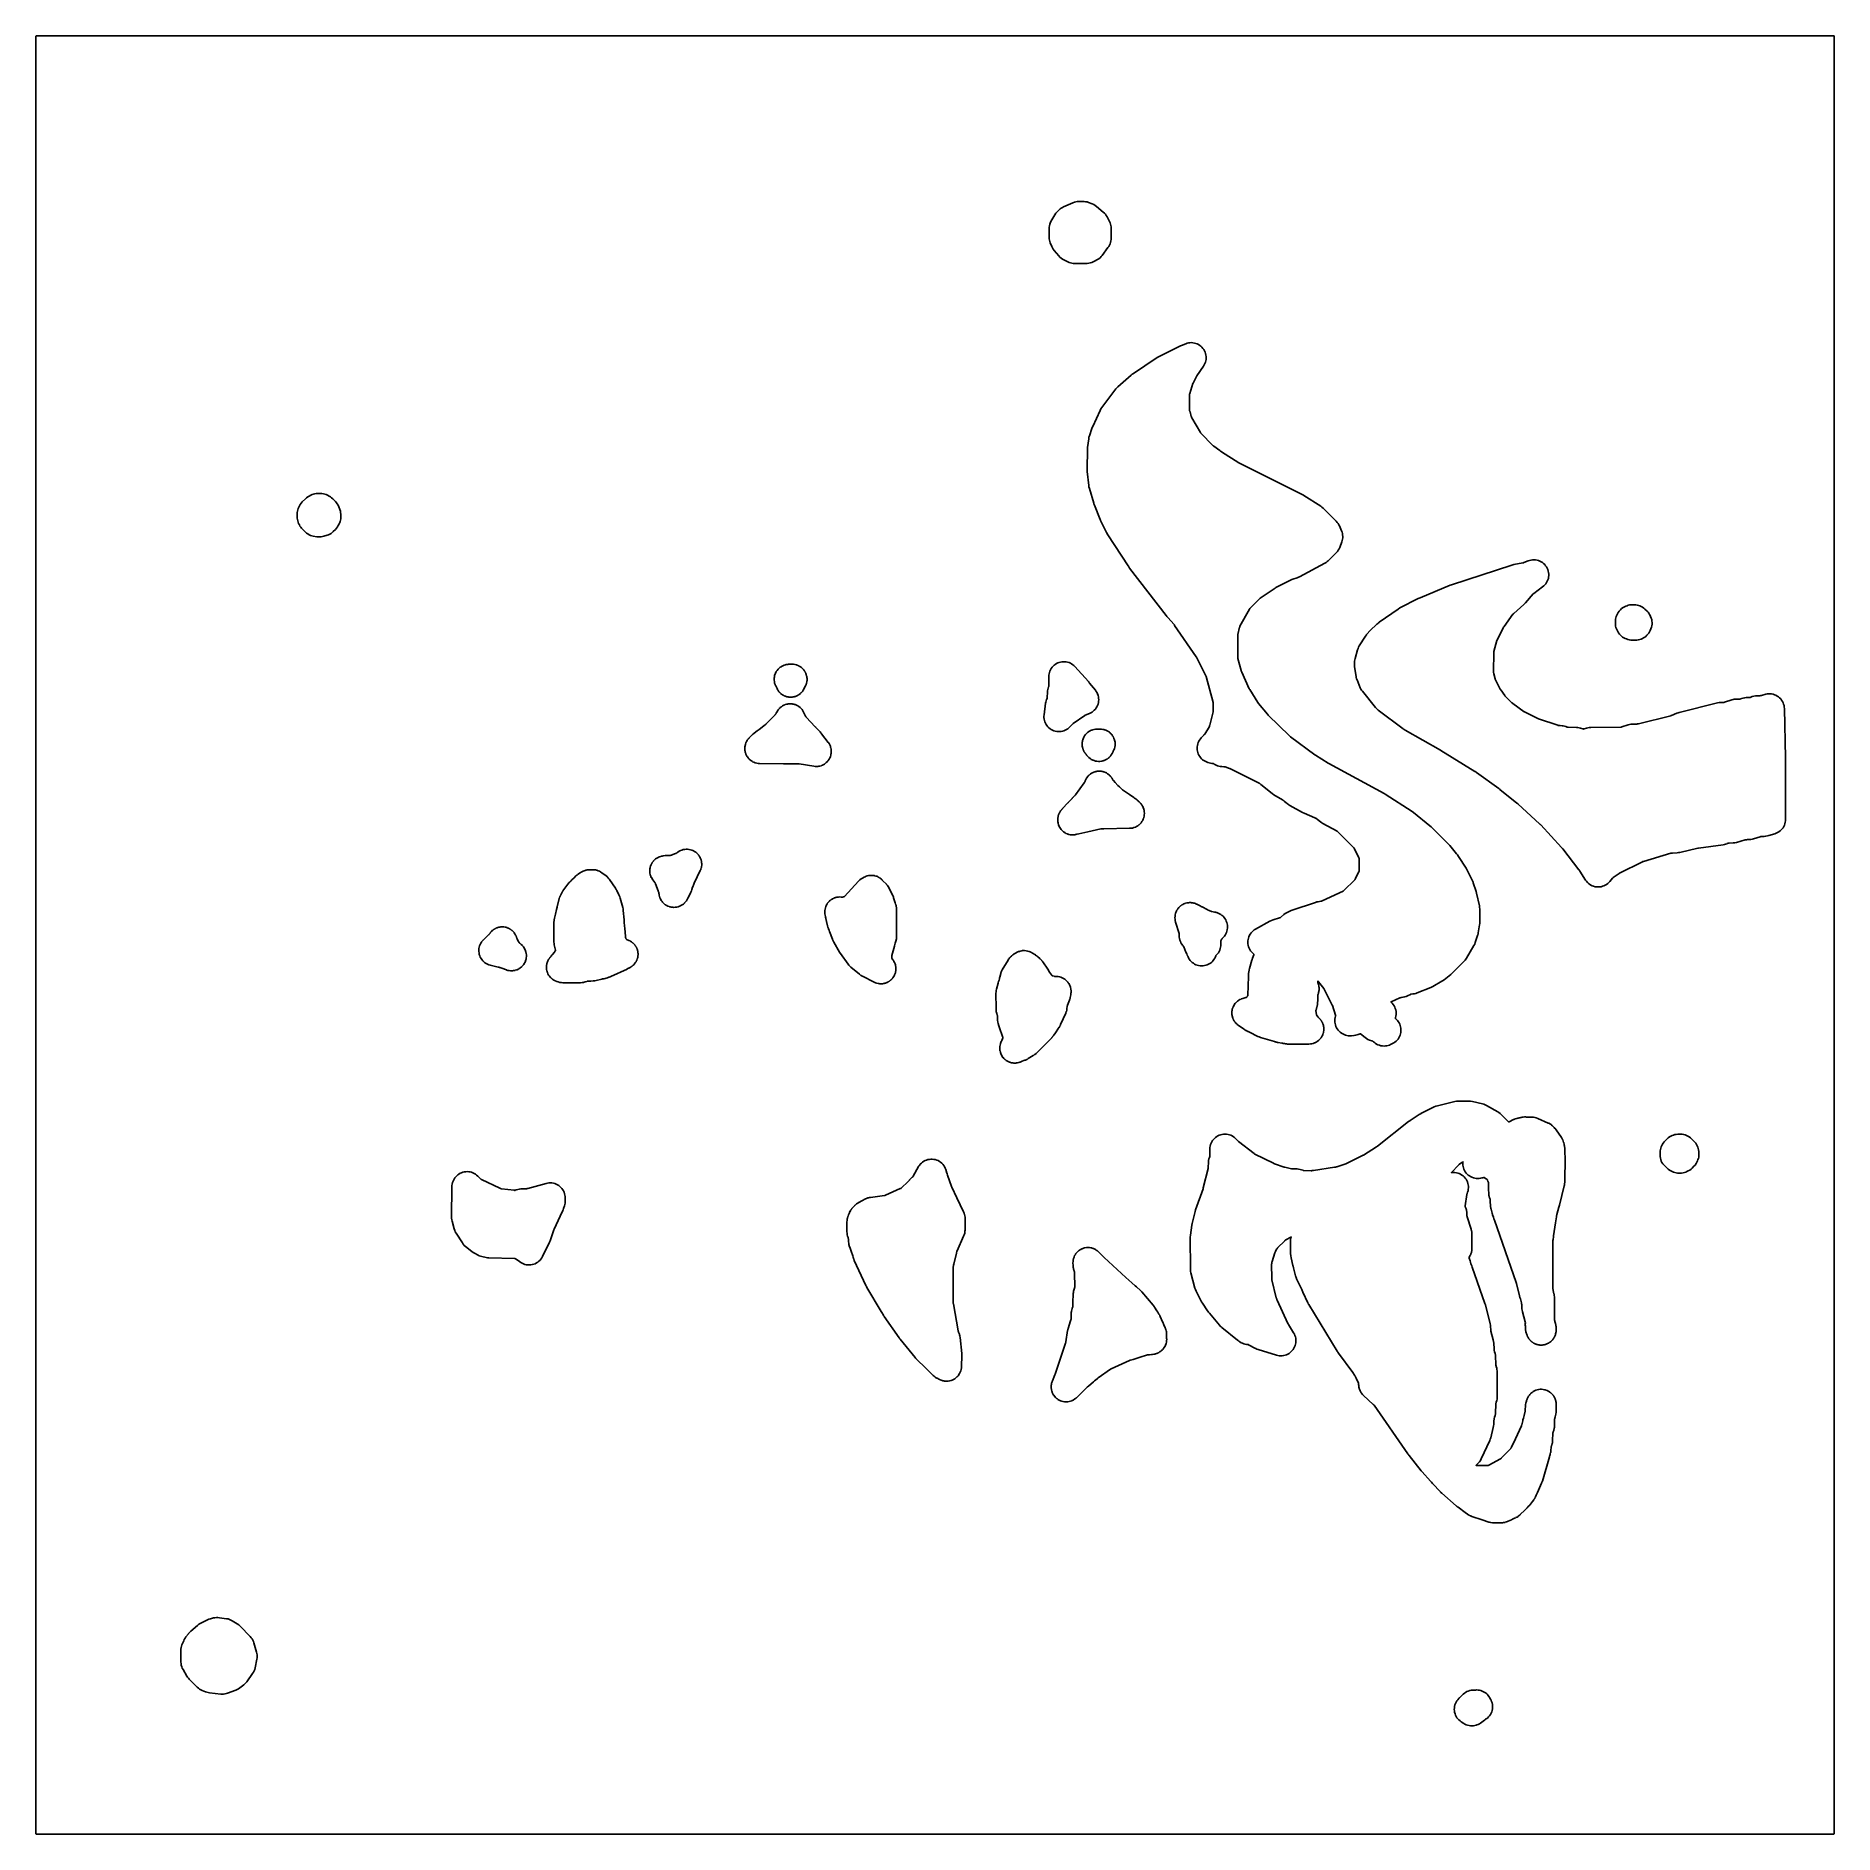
# Model space of a CAD drawing. Header units: millimetres. Extents: x 0 to 300, y 0 to 300.
import ezdxf

# ---------------------------------------------------------------- set-up
doc = ezdxf.new("R2010")
doc.units = ezdxf.units.MM
doc.layers.add('CUT', color=7, linetype='CONTINUOUS')

msp = doc.modelspace()

# ---------------------------------------------------------------- linework, layer by layer
at = {"layer": 'CUT'}
for points in [[(0, 299.98), (0, 299.99), (0.01, 300), (0.02, 300), (0.05, 300), (0.06, 300), (299.9, 300), (299.91, 300), (299.94, 300), (299.95, 300), (299.96, 300), (299.96, 299.99), (299.96, 299.98), (299.96, 299.95), (299.96, 299.94), (299.96, 0.06), (299.96, 0.05), (299.96, 0.02), (299.96, 0.01), (299.95, 0), (299.94, 0), (299.91, 0), (299.9, 0), (0.06, 0), (0.05, 0), (0.02, 0), (0.01, 0), (0.01, 0.01), (0, 0.01), (0, 0.02), (0, 0.05), (0, 0.06), (0, 299.94), (0, 299.95)], [(169.09, 265.93), (169.14, 265.7), (169.22, 265.47), (169.45, 264.9), (169.56, 264.67), (169.7, 264.44), (169.86, 264.23), (170.65, 263.29), (170.82, 263.1), (171.02, 262.93), (171.23, 262.78), (171.45, 262.66), (172.16, 262.31), (172.38, 262.22), (172.6, 262.14), (172.82, 262.09), (173.05, 262.06), (173.28, 262.05), (175.35, 262.06), (175.62, 262.08), (175.88, 262.12), (176.13, 262.19), (176.38, 262.29), (176.61, 262.41), (177.1, 262.7), (177.32, 262.84), (177.52, 263), (177.7, 263.19), (177.86, 263.39), (178.79, 264.68), (178.81, 264.7), (178.9, 264.83), (178.96, 264.9), (179.08, 265.11), (179.19, 265.33), (179.27, 265.56), (179.33, 265.8), (179.37, 266.04), (179.38, 266.29), (179.38, 266.3), (179.38, 266.33), (179.36, 267.93), (179.35, 268.16), (179.31, 268.38), (179.26, 268.61), (179.18, 268.82), (179.09, 269.03), (178.69, 269.82), (178.56, 270.04), (178.42, 270.25), (178.25, 270.44), (178.06, 270.61), (176.92, 271.56), (176.7, 271.72), (176.47, 271.86), (176.22, 271.97), (175.57, 272.22), (175.34, 272.3), (175.11, 272.35), (174.87, 272.38), (174.63, 272.39), (173.96, 272.38), (173.72, 272.36), (173.47, 272.32), (173.23, 272.26), (173, 272.17), (171.44, 271.49), (171.23, 271.39), (171.03, 271.27), (170.85, 271.13), (170.67, 270.97), (170.35, 270.65), (170.15, 270.42), (169.98, 270.17), (169.46, 269.31), (169.32, 269.05), (169.22, 268.77), (169.16, 268.58), (169.09, 268.34), (169.05, 268.08), (169.04, 267.83), (169.04, 266.41), (169.05, 266.17)], [(176.46, 222.07), (176.47, 222.03), (176.5, 221.96), (176.58, 221.71), (177.53, 219.33), (177.57, 219.24), (177.61, 219.15), (177.66, 219.04), (178.6, 217.18), (178.69, 217), (178.71, 216.96), (178.83, 216.75), (182.19, 211.62), (182.24, 211.53), (182.31, 211.41), (182.45, 211.22), (188.54, 203.31), (188.58, 203.25), (188.66, 203.12), (188.81, 202.95), (189.87, 201.8), (189.88, 201.78), (189.91, 201.74), (189.95, 201.68), (189.96, 201.66), (193.54, 196.43), (193.56, 196.4), (193.57, 196.39), (193.59, 196.35), (193.59, 196.34), (193.6, 196.34), (195.2, 193.15), (195.28, 192.95), (195.28, 192.94), (195.29, 192.92), (196.33, 188.99), (196.34, 188.96), (196.38, 188.8), (196.39, 188.76), (196.39, 188.75), (196.39, 188.72), (196.39, 187.3), (196.39, 187.24), (196.39, 187.23), (196.39, 187.21), (195.82, 185), (195.8, 184.96), (195.8, 184.94), (195.79, 184.9), (195.76, 184.82), (195.75, 184.81), (195.75, 184.8), (194.97, 183.52), (194.96, 183.51), (194.93, 183.47), (194.91, 183.45), (194.91, 183.44), (194.89, 183.42), (194.85, 183.38), (194.82, 183.35), (194.81, 183.34), (194.4, 182.91), (194.25, 182.73), (194.1, 182.53), (193.98, 182.32), (193.88, 182.1), (193.81, 181.87), (193.75, 181.63), (193.72, 181.39), (193.71, 181.15), (193.72, 180.91), (193.76, 180.67), (193.82, 180.43), (193.91, 180.21), (194.01, 179.99), (194.14, 179.78), (194.28, 179.59), (194.45, 179.41), (194.63, 179.25), (194.82, 179.1), (195.03, 178.98), (195.25, 178.87), (195.47, 178.79), (195.71, 178.73), (196.15, 178.64), (196.24, 178.62), (196.32, 178.61), (196.34, 178.61), (196.36, 178.61), (196.39, 178.6), (196.41, 178.59), (196.42, 178.59), (196.54, 178.51), (196.86, 178.35), (197.09, 178.25), (197.32, 178.18), (197.56, 178.12), (197.81, 178.1), (198.17, 178.07), (198.25, 178.06), (198.36, 178.03), (199.13, 177.78), (199.19, 177.76), (199.25, 177.73), (199.26, 177.72), (204.05, 175.34), (204.14, 175.29), (204.15, 175.28), (204.16, 175.27), (204.17, 175.26), (204.18, 175.26), (204.19, 175.25), (204.2, 175.24), (204.34, 175.11), (206.22, 173.6), (206.53, 173.39), (207.97, 172.55), (207.98, 172.54), (208, 172.52), (208.07, 172.48), (208.13, 172.43), (208.14, 172.42), (208.16, 172.41), (208.23, 172.34), (208.58, 172.06), (208.73, 171.93), (208.77, 171.9), (208.96, 171.75), (208.99, 171.73), (209.16, 171.63), (211.3, 170.43), (211.55, 170.31), (213.37, 169.54), (213.44, 169.51), (213.49, 169.49), (213.55, 169.47), (213.57, 169.46), (213.58, 169.45), (213.59, 169.45), (213.72, 169.33), (213.77, 169.29), (214.3, 168.86), (214.49, 168.72), (214.68, 168.6), (217.06, 167.31), (217.12, 167.27), (217.14, 167.26), (217.15, 167.25), (217.25, 167.16), (219.82, 164.58), (219.85, 164.56), (219.86, 164.55), (219.86, 164.54), (219.87, 164.54), (219.87, 164.53), (219.89, 164.5), (220.7, 162.87), (220.73, 162.82), (220.74, 162.8), (220.74, 162.78), (220.74, 162.77), (220.74, 162.74), (220.74, 160.66), (220.74, 160.64), (220.74, 160.62), (220.73, 160.59), (220.73, 160.58), (220.71, 160.55), (220.15, 159.47), (220.13, 159.44), (220.11, 159.4), (220.08, 159.32), (220.06, 159.3), (220.06, 159.29), (220.03, 159.26), (220, 159.22), (218.16, 157.41), (218.09, 157.34), (218.06, 157.32), (214.56, 155.68), (214.55, 155.68), (214.53, 155.67), (214.47, 155.64), (214.45, 155.63), (214.43, 155.63), (214.37, 155.62), (213.92, 155.56), (213.67, 155.52), (213.43, 155.45), (209.57, 154.16), (209.37, 154.09), (209.18, 153.99), (208.62, 153.69), (208.4, 153.56), (208.2, 153.41), (207.61, 152.92), (207.57, 152.89), (207.55, 152.87), (207.54, 152.87), (207.52, 152.86), (207.51, 152.86), (207.48, 152.85), (207.46, 152.85), (206.37, 152.53), (206.11, 152.44), (205.86, 152.32), (203.46, 150.99), (203.25, 150.86), (203.06, 150.71), (202.88, 150.54), (202.71, 150.36), (202.57, 150.16), (202.45, 149.95), (202.35, 149.72), (202.27, 149.49), (202.21, 149.25), (202.18, 149.01), (202.17, 148.77), (202.19, 148.52), (202.22, 148.28), (202.29, 148.04), (202.37, 147.81), (202.48, 147.59), (202.61, 147.38), (202.76, 147.19), (202.92, 147.01), (203.11, 146.85), (203.2, 146.77), (203.21, 146.77), (203.21, 146.76), (203.21, 146.75), (203.19, 146.71), (202.94, 146.12), (202.94, 146.11), (202.94, 146.1), (202.9, 145.99), (202.87, 145.9), (202.84, 145.82), (202.83, 145.81), (202.82, 145.78), (202.44, 144.42), (202.38, 144.19), (202.38, 144.18), (202.37, 144.15), (202.37, 144.14), (202.31, 143.86), (202.31, 143.85), (202.28, 143.56), (202.28, 143.55), (202.28, 143.5), (202.28, 143.46), (202.27, 143.37), (202.26, 143.06), (202.17, 139.98), (202.17, 139.95), (202.17, 139.93), (202.17, 139.91), (202.17, 139.9), (202.17, 139.89), (202.17, 139.88), (202.16, 139.87), (202.16, 139.86), (202.14, 139.84), (202.13, 139.82), (202.1, 139.78), (202.02, 139.68), (202.02, 139.67), (202.01, 139.66), (202, 139.65), (202, 139.64), (201.99, 139.63), (201.98, 139.62), (201.98, 139.61), (201.97, 139.61), (201.96, 139.6), (201.95, 139.6), (201.94, 139.59), (201.93, 139.59), (201.92, 139.58), (201.91, 139.58), (201.89, 139.57), (201.85, 139.56), (201.32, 139.41), (201.29, 139.4), (201.08, 139.33), (201.06, 139.32), (200.86, 139.23), (200.65, 139.11), (200.63, 139.09), (200.45, 138.97), (200.27, 138.81), (200.1, 138.63), (200.08, 138.6), (199.95, 138.44), (199.93, 138.42), (199.93, 138.41), (199.93, 138.4), (199.92, 138.39), (199.82, 138.23), (199.81, 138.2), (199.71, 138.01), (199.7, 137.98), (199.68, 137.92), (199.66, 137.87), (199.64, 137.84), (199.62, 137.78), (199.61, 137.75), (199.57, 137.61), (199.56, 137.56), (199.56, 137.55), (199.56, 137.53), (199.55, 137.51), (199.55, 137.5), (199.55, 137.47), (199.54, 137.43), (199.52, 137.31), (199.52, 137.29), (199.52, 137.28), (199.51, 137.27), (199.5, 137.12), (199.5, 137.07), (199.5, 137.06), (199.5, 137.05), (199.5, 137.04), (199.5, 137.03), (199.5, 136.99), (199.5, 136.94), (199.5, 136.89), (199.51, 136.85), (199.51, 136.82), (199.51, 136.79), (199.51, 136.78), (199.51, 136.75), (199.52, 136.73), (199.52, 136.72), (199.54, 136.57), (199.54, 136.56), (199.54, 136.54), (199.59, 136.34), (199.6, 136.3), (199.66, 136.12), (199.67, 136.1), (199.68, 136.07), (199.71, 136.01), (199.74, 135.95), (199.77, 135.88), (199.77, 135.87), (199.78, 135.85), (199.85, 135.73), (199.87, 135.7), (199.89, 135.67), (199.89, 135.66), (199.9, 135.64), (199.97, 135.55), (199.98, 135.54), (200.01, 135.5), (200.03, 135.47), (200.04, 135.46), (200.04, 135.45), (200.05, 135.44), (200.19, 135.28), (200.21, 135.26), (200.37, 135.11), (200.39, 135.09), (200.56, 134.96), (200.58, 134.94), (201.26, 134.47), (201.54, 134.27), (201.56, 134.26), (201.58, 134.25), (201.61, 134.23), (201.63, 134.22), (201.66, 134.2), (201.69, 134.17), (201.86, 134.08), (201.87, 134.08), (202.19, 133.92), (202.27, 133.88), (202.34, 133.84), (202.46, 133.78), (203.85, 133.08), (203.86, 133.08), (204.06, 132.99), (204.26, 132.92), (204.27, 132.91), (206.64, 132.21), (206.74, 132.18), (206.78, 132.17), (206.88, 132.14), (206.89, 132.14), (206.9, 132.13), (206.91, 132.13), (206.94, 132.12), (207.04, 132.1), (207.07, 132.09), (207.16, 132.08), (207.18, 132.07), (207.19, 132.07), (207.2, 132.07), (207.22, 132.06), (207.25, 132.05), (207.82, 131.96), (207.87, 131.95), (207.96, 131.94), (208.08, 131.92), (208.32, 131.88), (208.39, 131.86), (208.45, 131.85), (208.57, 131.83), (208.6, 131.83), (208.62, 131.83), (208.78, 131.81), (208.83, 131.81), (208.99, 131.8), (209.04, 131.8), (209.23, 131.8), (210.02, 131.8), (212.35, 131.81), (212.6, 131.82), (212.6, 131.83), (212.76, 131.85), (212.77, 131.85), (212.78, 131.85), (212.85, 131.86), (213.09, 131.92), (213.3, 132), (213.32, 132.01), (213.54, 132.12), (213.75, 132.25), (213.82, 132.3), (213.84, 132.31), (213.87, 132.33), (213.95, 132.39), (214.01, 132.45), (214.12, 132.56), (214.13, 132.56), (214.14, 132.57), (214.15, 132.58), (214.16, 132.6), (214.28, 132.74), (214.3, 132.75), (214.38, 132.86), (214.42, 132.91), (214.44, 132.94), (214.44, 132.95), (214.56, 133.16), (214.66, 133.37), (214.66, 133.38), (214.67, 133.39), (214.75, 133.62), (214.77, 133.7), (214.78, 133.74), (214.78, 133.77), (214.8, 133.86), (214.83, 134.08), (214.83, 134.09), (214.84, 134.1), (214.84, 134.11), (214.84, 134.2), (214.84, 134.33), (214.84, 134.34), (214.85, 134.35), (214.84, 134.47), (214.83, 134.51), (214.83, 134.54), (214.83, 134.57), (214.83, 134.58), (214.83, 134.6), (214.82, 134.66), (214.82, 134.68), (214.81, 134.7), (214.79, 134.81), (214.79, 134.83), (214.79, 134.84), (214.79, 134.85), (214.78, 134.88), (214.77, 134.9), (214.73, 135.05), (214.72, 135.08), (214.71, 135.11), (214.71, 135.13), (214.7, 135.15), (214.67, 135.24), (214.65, 135.28), (214.64, 135.29), (214.64, 135.3), (214.64, 135.31), (214.6, 135.39), (214.59, 135.41), (214.57, 135.44), (214.54, 135.5), (214.54, 135.51), (214.53, 135.54), (214.5, 135.58), (214.49, 135.59), (214.46, 135.63), (214.45, 135.65), (214.45, 135.66), (214.44, 135.68), (214.42, 135.71), (214.41, 135.72), (214.39, 135.74), (214.31, 135.85), (214.31, 135.86), (214.3, 135.87), (214.27, 135.91), (214.25, 135.94), (214.24, 135.94), (214.1, 136.09), (214.07, 136.12), (214.06, 136.13), (214.03, 136.16), (213.93, 136.25), (213.92, 136.25), (213.91, 136.26), (213.91, 136.27), (213.9, 136.28), (213.9, 136.29), (213.89, 136.3), (213.69, 136.59), (213.66, 136.62), (213.65, 136.64), (213.64, 136.66), (213.63, 136.66), (213.62, 136.68), (213.62, 136.69), (213.61, 136.73), (213.61, 136.74), (213.6, 136.75), (213.6, 136.76), (213.52, 137.32), (213.52, 137.33), (213.52, 137.35), (213.52, 137.39), (213.53, 137.44), (213.54, 137.47), (213.54, 137.48), (213.7, 138), (213.72, 138.07), (213.74, 138.14), (213.76, 138.22), (213.76, 138.23), (213.76, 138.25), (213.77, 138.29), (213.78, 138.33), (213.8, 138.44), (213.81, 138.6), (213.81, 138.64), (213.81, 138.67), (213.82, 139.05), (213.82, 139.15), (213.83, 139.26), (213.83, 139.32), (213.85, 139.92), (213.85, 139.96), (213.85, 139.97), (213.85, 139.99), (213.85, 140), (213.85, 140.01), (213.85, 140.02), (213.85, 140.03), (213.86, 140.06), (213.87, 140.07), (213.88, 140.1), (213.88, 140.11), (213.89, 140.14), (213.91, 140.18), (213.93, 140.24), (213.96, 140.33), (213.96, 140.34), (213.97, 140.38), (214.01, 140.56), (214.02, 140.56), (214.04, 140.71), (214.05, 140.79), (214.05, 140.8), (214.06, 141.03), (214.05, 141.26), (214.05, 141.27), (214.05, 141.28), (214.05, 141.29), (214.04, 141.3), (214.04, 141.32), (214.03, 141.37), (214.02, 141.44), (214.02, 141.47), (214.02, 141.5), (214.01, 141.5), (213.96, 141.72), (213.96, 141.73), (213.92, 141.84), (213.9, 141.89), (213.89, 141.94), (213.88, 141.96), (213.87, 141.99), (213.87, 142), (213.87, 142.01), (213.87, 142.02), (213.87, 142.03), (213.87, 142.05), (213.87, 142.08), (213.87, 142.12), (213.86, 142.26), (213.86, 142.31), (213.86, 142.32), (213.88, 142.31), (213.89, 142.31), (213.92, 142.28), (213.93, 142.26), (213.98, 142.21), (214.84, 141.09), (214.85, 141.07), (214.92, 140.94), (216.26, 138.29), (216.28, 138.25), (216.29, 138.23), (216.29, 138.22), (216.82, 136.62), (216.84, 136.58), (216.83, 136.56), (216.83, 136.55), (216.8, 136.45), (216.73, 136.21), (216.7, 135.97), (216.68, 135.72), (216.69, 135.47), (216.72, 135.23), (216.78, 134.99), (216.86, 134.75), (216.97, 134.53), (217.09, 134.32), (217.24, 134.12), (217.4, 133.93), (217.58, 133.77), (217.78, 133.62), (217.99, 133.49), (218.22, 133.38), (218.45, 133.3), (218.69, 133.24), (218.93, 133.2), (219.18, 133.19), (219.21, 133.19), (219.44, 133.2), (219.85, 133.24), (219.87, 133.24), (219.89, 133.24), (220.14, 133.28), (220.37, 133.34), (220.6, 133.42), (220.88, 133.53), (220.91, 133.54), (220.94, 133.52), (221.73, 132.88), (221.96, 132.72), (222.21, 132.58), (222.47, 132.47), (222.86, 132.34), (222.9, 132.32), (222.98, 132.29), (222.99, 132.29), (223.02, 132.27), (223.03, 132.26), (223.05, 132.25), (223.09, 132.22), (223.14, 132.19), (223.22, 132.12), (223.42, 131.96), (223.64, 131.81), (223.87, 131.7), (224.12, 131.6), (224.37, 131.53), (224.63, 131.49), (224.89, 131.48), (224.9, 131.48), (225.13, 131.49), (225.35, 131.52), (225.57, 131.57), (225.78, 131.64), (225.99, 131.73), (226.3, 131.88), (226.51, 131.99), (226.71, 132.13), (226.89, 132.28), (227.06, 132.45), (227.22, 132.64), (227.35, 132.84), (227.46, 133.05), (227.56, 133.27), (227.63, 133.5), (227.68, 133.73), (227.7, 133.97), (227.71, 134.21), (227.69, 134.45), (227.65, 134.69), (227.58, 134.92), (227.5, 135.14), (227.39, 135.35), (227.26, 135.56), (227.12, 135.75), (226.95, 135.92), (226.79, 136.06), (226.79, 136.07), (226.78, 136.07), (226.77, 136.08), (226.78, 136.11), (226.81, 136.23), (226.87, 136.48), (226.9, 136.73), (226.91, 136.99), (226.89, 137.24), (226.84, 137.49), (226.77, 137.74), (226.68, 137.98), (226.56, 138.2), (226.42, 138.41), (226.25, 138.61), (226.07, 138.79), (226.02, 138.84), (226.03, 138.85), (226.06, 138.86), (227.54, 139.53), (227.55, 139.53), (227.56, 139.53), (227.72, 139.56), (228.05, 139.61), (228.32, 139.66), (228.57, 139.74), (228.82, 139.85), (229.29, 140.09), (229.32, 140.11), (229.37, 140.12), (229.43, 140.13), (229.72, 140.16), (229.96, 140.2), (230.19, 140.25), (230.42, 140.33), (232.72, 141.26), (233.02, 141.41), (234.54, 142.28), (234.73, 142.4), (234.82, 142.47), (234.9, 142.53), (235.78, 143.19), (236.05, 143.42), (238.28, 145.65), (238.42, 145.81), (238.56, 145.98), (238.67, 146.16), (239.89, 148.26), (240.01, 148.49), (240.1, 148.73), (240.11, 148.76), (240.5, 149.91), (240.5, 149.92), (240.51, 149.95), (240.59, 150.25), (240.6, 150.3), (240.61, 150.37), (240.84, 151.71), (240.87, 151.92), (240.88, 152.13), (240.88, 152.15), (240.88, 152.17), (240.86, 154.35), (240.84, 154.61), (240.8, 154.86), (240.34, 157), (240.27, 157.28), (239.78, 158.7), (239.75, 158.8), (239.71, 158.92), (239.61, 159.14), (238.7, 160.94), (238.58, 161.14), (237.33, 163.12), (237.17, 163.35), (237.11, 163.43), (236.99, 163.56), (235.84, 164.92), (235.8, 164.97), (235.75, 165.03), (235.59, 165.2), (232.81, 167.98), (232.73, 168.06), (232.53, 168.24), (229.82, 170.42), (229.81, 170.42), (229.6, 170.58), (225.1, 173.49), (224.93, 173.59), (215.7, 178.59), (215.57, 178.67), (213.47, 179.99), (213.44, 180.01), (213.37, 180.07), (209.31, 183.06), (209.3, 183.07), (209.24, 183.12), (209.15, 183.19), (209.13, 183.21), (205.58, 186.7), (205.47, 186.82), (203.96, 188.63), (203.96, 188.64), (203.86, 188.77), (202.49, 190.95), (202.45, 191.01), (202.43, 191.04), (202.41, 191.09), (201.15, 193.85), (201.13, 193.9), (201.11, 193.95), (201.09, 194.01), (201.08, 194.02), (201.04, 194.14), (200.5, 196.13), (200.48, 196.19), (200.48, 196.24), (200.48, 200.02), (200.48, 200.1), (200.48, 200.11), (200.49, 200.12), (200.49, 200.14), (200.8, 201.34), (200.81, 201.36), (200.86, 201.51), (202.43, 204.34), (202.45, 204.37), (202.46, 204.38), (202.51, 204.47), (202.52, 204.49), (202.54, 204.51), (204.17, 206.14), (204.24, 206.22), (204.25, 206.22), (206.71, 207.88), (206.79, 207.93), (206.86, 207.97), (209.51, 209.29), (209.66, 209.35), (210.42, 209.61), (210.62, 209.68), (210.81, 209.78), (215, 212.02), (215.21, 212.14), (215.41, 212.29), (215.59, 212.45), (216.93, 213.79), (217.1, 213.99), (217.26, 214.2), (217.39, 214.43), (217.5, 214.68), (217.84, 215.58), (217.91, 215.8), (217.96, 216.04), (217.99, 216.27), (218, 216.51), (217.98, 216.75), (217.94, 216.98), (217.88, 217.21), (217.8, 217.44), (217.46, 218.24), (217.36, 218.45), (217.23, 218.66), (217.09, 218.85), (216.92, 219.03), (214.74, 221.2), (214.54, 221.38), (214.33, 221.54), (211.52, 223.34), (211.44, 223.39), (211.24, 223.5), (200.79, 228.7), (200.7, 228.76), (200.69, 228.76), (200.67, 228.78), (197.76, 230.63), (197.73, 230.65), (197.63, 230.71), (197.6, 230.73), (197.58, 230.74), (197.53, 230.77), (197.48, 230.81), (196.48, 231.56), (196.43, 231.6), (196.38, 231.64), (196.34, 231.68), (194.32, 233.74), (194.31, 233.75), (194.28, 233.78), (194.25, 233.83), (192.82, 236.29), (192.8, 236.33), (192.79, 236.36), (192.77, 236.41), (192.77, 236.42), (192.76, 236.45), (192.75, 236.49), (192.74, 236.51), (192.52, 237.27), (192.49, 237.36), (192.48, 237.4), (192.47, 237.42), (192.45, 237.48), (192.45, 237.5), (192.45, 237.53), (192.45, 240.18), (192.45, 240.2), (192.45, 240.22), (192.48, 240.33), (193, 242), (193.02, 242.05), (193.03, 242.07), (193.04, 242.09), (193.61, 243.21), (193.63, 243.26), (193.64, 243.27), (193.67, 243.32), (194.77, 244.9), (194.9, 245.11), (195.01, 245.33), (195.1, 245.56), (195.16, 245.79), (195.2, 246.04), (195.22, 246.28), (195.21, 246.53), (195.18, 246.77), (195.13, 247.01), (195.05, 247.24), (194.95, 247.47), (194.82, 247.68), (194.68, 247.88), (194.52, 248.07), (194.34, 248.23), (194.14, 248.38), (193.94, 248.51), (193.72, 248.62), (193.49, 248.71), (193.25, 248.77), (193, 248.81), (192.76, 248.83), (192.51, 248.82), (192.27, 248.79), (192.03, 248.73), (191.8, 248.65), (191.12, 248.38), (190.92, 248.3), (190.88, 248.28), (190.84, 248.26), (187.17, 246.43), (186.88, 246.26), (183.07, 243.68), (182.99, 243.63), (182.89, 243.56), (182.72, 243.43), (180.49, 241.48), (180.31, 241.3), (180.15, 241.11), (177.8, 238), (177.64, 237.77), (177.51, 237.52), (176.3, 234.85), (176.28, 234.81), (176.26, 234.76), (176.15, 234.49), (175.74, 233.28), (175.67, 233.04), (175.63, 232.8), (175.44, 231.33), (175.42, 231.05), (175.37, 227.64), (175.37, 227.6), (175.37, 227.59), (175.38, 227.33), (175.63, 224.98), (175.67, 224.75), (175.73, 224.52), (176.47, 222.07)], [(45.13, 217.06), (45.33, 216.91), (45.55, 216.78), (45.78, 216.68), (46.02, 216.6), (46.27, 216.55), (46.85, 216.45), (47.08, 216.42), (47.32, 216.41), (47.57, 216.43), (47.8, 216.47), (48.04, 216.53), (48.6, 216.71), (48.81, 216.79), (49.02, 216.89), (49.22, 217.01), (49.4, 217.15), (49.57, 217.3), (49.95, 217.67), (50.14, 217.87), (50.3, 218.08), (50.43, 218.31), (50.58, 218.6), (50.67, 218.8), (50.75, 219.01), (50.81, 219.23), (50.84, 219.45), (50.86, 219.67), (50.87, 219.99), (50.86, 220.24), (50.83, 220.49), (50.78, 220.74), (50.7, 220.97), (50.51, 221.46), (50.4, 221.7), (50.27, 221.93), (50.12, 222.13), (49.95, 222.33), (49.5, 222.78), (49.32, 222.94), (49.12, 223.09), (48.91, 223.21), (48.63, 223.36), (48.41, 223.47), (48.18, 223.55), (47.94, 223.61), (47.7, 223.65), (47.45, 223.66), (46.99, 223.66), (46.75, 223.65), (46.51, 223.61), (46.28, 223.56), (46.06, 223.48), (45.84, 223.38), (45.57, 223.24), (45.35, 223.11), (45.14, 222.96), (44.95, 222.79), (44.41, 222.25), (44.23, 222.05), (44.08, 221.83), (43.94, 221.6), (43.83, 221.38), (43.74, 221.17), (43.67, 220.95), (43.61, 220.72), (43.58, 220.49), (43.57, 220.26), (43.57, 219.75), (43.58, 219.53), (43.61, 219.3), (43.66, 219.09), (43.73, 218.87), (43.82, 218.67), (43.94, 218.42), (44.04, 218.23), (44.16, 218.04), (44.29, 217.87), (44.44, 217.71), (44.94, 217.22)], [(220.26, 192.95), (220.31, 192.75), (220.38, 192.56), (220.93, 191.25), (221.03, 191.04), (221.15, 190.84), (221.29, 190.66), (223.44, 187.98), (223.58, 187.82), (223.73, 187.67), (223.89, 187.54), (228.09, 184.38), (228.2, 184.3), (228.23, 184.28), (228.39, 184.18), (234.29, 180.86), (234.3, 180.85), (234.37, 180.81), (240.01, 177.3), (240.04, 177.28), (240.08, 177.26), (240.27, 177.15), (240.33, 177.12), (240.34, 177.11), (244.03, 174.44), (244.04, 174.43), (244.1, 174.39), (244.11, 174.39), (244.14, 174.36), (244.22, 174.3), (247.07, 172.01), (247.15, 171.95), (247.19, 171.91), (247.23, 171.88), (247.24, 171.87), (247.28, 171.84), (250.82, 168.57), (250.85, 168.54), (250.94, 168.46), (251, 168.41), (251.05, 168.36), (254.51, 164.58), (254.53, 164.55), (254.59, 164.49), (254.6, 164.47), (254.61, 164.46), (254.65, 164.42), (254.71, 164.35), (257.4, 160.88), (257.42, 160.85), (257.47, 160.78), (257.48, 160.77), (257.5, 160.74), (257.53, 160.7), (257.55, 160.66), (258.5, 159.17), (258.64, 158.97), (258.81, 158.78), (258.99, 158.61), (259.19, 158.46), (259.4, 158.32), (259.62, 158.21), (259.86, 158.13), (260.1, 158.06), (260.34, 158.02), (260.59, 158.01), (260.84, 158.02), (261.09, 158.06), (261.33, 158.12), (261.57, 158.2), (261.79, 158.31), (262.01, 158.44), (262.21, 158.59), (262.39, 158.75), (262.56, 158.94), (263.01, 159.51), (263.04, 159.54), (263.05, 159.55), (263.06, 159.56), (263.12, 159.6), (264.09, 160.27), (264.13, 160.3), (264.17, 160.32), (264.19, 160.33), (268, 162.23), (268.02, 162.24), (268.05, 162.25), (268.07, 162.26), (268.09, 162.27), (268.12, 162.28), (268.15, 162.29), (272.74, 163.65), (272.82, 163.66), (272.87, 163.67), (272.89, 163.67), (272.91, 163.67), (273.02, 163.67), (273.79, 163.71), (274.02, 163.74), (274.24, 163.78), (277.26, 164.5), (277.3, 164.51), (277.33, 164.51), (281.46, 165.07), (281.66, 165.11), (281.86, 165.16), (282.05, 165.23), (282.1, 165.25), (282.17, 165.28), (282.28, 165.33), (282.32, 165.34), (282.33, 165.34), (282.34, 165.34), (282.4, 165.34), (282.45, 165.34), (283.15, 165.37), (283.42, 165.4), (283.69, 165.46), (285.16, 165.86), (285.19, 165.86), (285.39, 165.9), (285.42, 165.9), (285.45, 165.91), (285.47, 165.91), (285.88, 165.92), (286.1, 165.94), (286.32, 165.98), (286.54, 166.04), (287.66, 166.4), (287.71, 166.41), (287.73, 166.42), (287.75, 166.42), (287.78, 166.43), (287.79, 166.43), (287.84, 166.44), (288.32, 166.46), (288.53, 166.49), (288.54, 166.49), (288.56, 166.49), (288.6, 166.49), (288.84, 166.53), (289.08, 166.59), (290.1, 166.9), (290.33, 166.98), (290.55, 167.09), (290.76, 167.21), (290.96, 167.36), (291.14, 167.52), (291.3, 167.71), (291.45, 167.9), (291.58, 168.11), (291.68, 168.34), (291.76, 168.57), (291.82, 168.81), (291.86, 169.05), (291.87, 169.29), (291.85, 179.53), (291.85, 179.58), (291.68, 187.79), (291.66, 188.04), (291.62, 188.29), (291.55, 188.53), (291.46, 188.76), (291.35, 188.98), (291.21, 189.2), (291.06, 189.39), (290.88, 189.57), (290.69, 189.73), (290.48, 189.87), (290.27, 189.99), (290.03, 190.09), (289.8, 190.16), (289.55, 190.21), (289.3, 190.24), (289.05, 190.24), (288.8, 190.21), (288.56, 190.16), (287.86, 189.98), (287.74, 189.95), (287.7, 189.94), (287.64, 189.93), (287.56, 189.93), (287, 189.9), (286.85, 189.89), (286.59, 189.84), (286.33, 189.77), (286.09, 189.68), (286.05, 189.66), (286.03, 189.65), (285.97, 189.64), (285.32, 189.62), (285.06, 189.59), (284.8, 189.54), (284.54, 189.46), (284.47, 189.43), (284.45, 189.42), (284.33, 189.38), (284.32, 189.37), (284.31, 189.37), (284.3, 189.37), (284.29, 189.37), (284.22, 189.37), (283.53, 189.34), (283.32, 189.32), (283.11, 189.28), (282.9, 189.23), (281.71, 188.86), (281.66, 188.84), (281.57, 188.81), (281.54, 188.8), (281.51, 188.8), (281.06, 188.79), (280.8, 188.77), (280.54, 188.72), (274.11, 187.11), (274.11, 187.1), (273.96, 187.07), (273.75, 186.99), (272.85, 186.64), (272.73, 186.6), (272.71, 186.59), (267.32, 185.24), (267.3, 185.24), (267.22, 185.22), (267.21, 185.22), (267.14, 185.21), (267.1, 185.2), (266.29, 185.17), (266.07, 185.15), (265.85, 185.11), (265.64, 185.05), (264.55, 184.71), (264.48, 184.69), (264.47, 184.69), (264.44, 184.69), (264.41, 184.69), (259.38, 184.62), (259.37, 184.62), (259.35, 184.62), (259.13, 184.61), (258.9, 184.58), (258.67, 184.52), (258.28, 184.41), (258.24, 184.4), (258.19, 184.38), (258.16, 184.37), (258.15, 184.37), (258.13, 184.36), (258.11, 184.37), (258.04, 184.39), (257.68, 184.5), (257.45, 184.56), (257.21, 184.6), (256.97, 184.62), (255.61, 184.65), (255.53, 184.65), (255.52, 184.65), (255.45, 184.68), (255.2, 184.77), (254.99, 184.84), (254.79, 184.88), (254.58, 184.91), (254.25, 184.94), (254.17, 184.95), (254, 184.96), (253.99, 184.96), (253.97, 184.96), (253.89, 184.98), (253.86, 184.99), (250.66, 186.06), (250.54, 186.1), (250.52, 186.11), (248.35, 187.21), (248.28, 187.24), (246.37, 188.63), (246.33, 188.66), (246.23, 188.73), (246.21, 188.74), (246.19, 188.76), (245.08, 189.86), (245.05, 189.89), (245.04, 189.9), (245.03, 189.92), (245.02, 189.94), (244.35, 190.89), (244.31, 190.96), (244.29, 191), (243.49, 192.56), (243.46, 192.64), (243.45, 192.65), (243.43, 192.75), (243.21, 193.56), (243.2, 193.61), (243.2, 193.62), (243.18, 193.69), (243.17, 193.73), (243.17, 193.76), (243.14, 193.88), (243.14, 193.95), (243.19, 197.08), (243.19, 197.15), (243.19, 197.17), (243.2, 197.2), (243.21, 197.23), (243.22, 197.29), (243.72, 199.13), (243.73, 199.16), (243.74, 199.18), (243.75, 199.2), (244.83, 201.36), (244.85, 201.4), (244.91, 201.48), (246.4, 203.52), (246.47, 203.61), (246.48, 203.63), (246.49, 203.64), (246.5, 203.64), (246.51, 203.66), (246.52, 203.66), (248.23, 205.16), (248.47, 205.4), (249.78, 206.92), (249.81, 206.95), (249.83, 206.97), (249.88, 207), (251.34, 208.07), (251.54, 208.23), (251.71, 208.4), (251.87, 208.59), (252.01, 208.8), (252.13, 209.02), (252.22, 209.25), (252.3, 209.49), (252.34, 209.73), (252.37, 209.98), (252.37, 210.23), (252.34, 210.48), (252.29, 210.72), (252.21, 210.96), (252.12, 211.19), (252, 211.4), (251.85, 211.61), (251.69, 211.8), (251.51, 211.97), (251.32, 212.13), (251.11, 212.26), (250.89, 212.37), (250.65, 212.46), (250.41, 212.53), (250.17, 212.57), (249.92, 212.59), (249.67, 212.58), (249.42, 212.55), (249.18, 212.49), (248.95, 212.41), (248.23, 212.13), (248.19, 212.12), (248.18, 212.11), (248.15, 212.1), (248.12, 212.09), (248.02, 212.07), (246.52, 211.79), (246.21, 211.71), (236.16, 208.45), (236.13, 208.44), (235.92, 208.37), (230.93, 206.28), (230.84, 206.23), (230.8, 206.21), (230.77, 206.2), (230.61, 206.13), (227.55, 204.57), (227.26, 204.39), (224.08, 202.17), (224.07, 202.16), (224.05, 202.15), (223.94, 202.06), (223.85, 202), (223.67, 201.84), (223.66, 201.83), (222.64, 200.84), (222.53, 200.73), (222.1, 200.26), (221.99, 200.13), (221.95, 200.08), (221.78, 199.85), (220.76, 198.23), (220.65, 198.02), (220.55, 197.8), (220.47, 197.57), (220.07, 196.14), (220.02, 195.92), (219.99, 195.68), (219.96, 195.33), (219.95, 195.12), (219.95, 195.1), (219.96, 194.91), (219.98, 194.72), (220.22, 193.15)], [(267.06, 199.19), (267.3, 199.23), (267.54, 199.29), (267.77, 199.37), (267.99, 199.47), (268.16, 199.56), (268.37, 199.69), (268.57, 199.83), (268.75, 200), (268.92, 200.18), (269.07, 200.38), (269.19, 200.59), (269.3, 200.81), (269.42, 201.1), (269.51, 201.35), (269.57, 201.6), (269.6, 201.86), (269.61, 202.12), (269.59, 202.38), (269.54, 202.63), (269.47, 202.88), (269.37, 203.12), (269.29, 203.29), (269.19, 203.49), (269.07, 203.68), (268.93, 203.86), (268.77, 204.02), (268.39, 204.39), (268.21, 204.55), (268.02, 204.69), (267.81, 204.81), (267.59, 204.92), (267.36, 205), (267.13, 205.05), (266.89, 205.09), (266.65, 205.1), (266.3, 205.1), (266.08, 205.09), (265.86, 205.06), (265.64, 205.01), (265.43, 204.94), (265.23, 204.86), (265.02, 204.76), (264.77, 204.62), (264.53, 204.46), (264.32, 204.27), (264.31, 204.26), (264.12, 204.05), (263.96, 203.81), (263.82, 203.56), (263.72, 203.35), (263.64, 203.15), (263.57, 202.94), (263.52, 202.72), (263.49, 202.5), (263.48, 202.28), (263.48, 202), (263.49, 201.76), (263.53, 201.52), (263.58, 201.29), (263.66, 201.06), (263.77, 200.84), (263.88, 200.63), (264, 200.41), (264.15, 200.21), (264.32, 200.02), (264.33, 200.01), (264.51, 199.85), (264.69, 199.71), (264.89, 199.59), (265.1, 199.49), (265.33, 199.39), (265.57, 199.3), (265.82, 199.23), (266.07, 199.19), (266.33, 199.18), (266.82, 199.18)], [(124.21, 190.32), (124.39, 190.17), (124.54, 190.07), (124.55, 190.06), (124.57, 190.05), (124.58, 190.05), (124.59, 190.04), (124.63, 190.02), (124.69, 189.99), (124.74, 189.96), (124.76, 189.95), (124.8, 189.92), (124.97, 189.85), (124.99, 189.84), (125, 189.84), (125.01, 189.84), (125.03, 189.83), (125.26, 189.76), (125.5, 189.71), (125.62, 189.7), (125.7, 189.69), (125.71, 189.69), (125.72, 189.68), (125.74, 189.68), (125.98, 189.68), (126.01, 189.68), (126.22, 189.7), (126.25, 189.71), (126.46, 189.75), (126.58, 189.78), (126.62, 189.79), (126.69, 189.81), (126.92, 189.9), (126.92, 189.91), (127.03, 189.96), (127.14, 190.01), (127.27, 190.1), (127.28, 190.11), (127.34, 190.15), (127.53, 190.3), (127.57, 190.34), (127.62, 190.38), (127.67, 190.43), (127.7, 190.46), (127.7, 190.47), (127.86, 190.65), (128, 190.85), (128.1, 191.03), (128.12, 191.06), (128.37, 191.56), (128.37, 191.57), (128.46, 191.78), (128.47, 191.78), (128.51, 191.91), (128.52, 191.93), (128.53, 191.98), (128.54, 192.01), (128.59, 192.24), (128.6, 192.32), (128.61, 192.34), (128.61, 192.35), (128.63, 192.48), (128.63, 192.65), (128.63, 192.72), (128.63, 192.73), (128.63, 192.76), (128.63, 192.8), (128.62, 192.96), (128.61, 192.97), (128.59, 193.11), (128.59, 193.12), (128.59, 193.14), (128.58, 193.2), (128.57, 193.21), (128.51, 193.44), (128.51, 193.45), (128.5, 193.48), (128.45, 193.62), (128.44, 193.64), (128.43, 193.65), (128.43, 193.66), (128.42, 193.67), (128.39, 193.74), (128.38, 193.77), (128.36, 193.81), (128.34, 193.85), (128.33, 193.86), (128.32, 193.88), (128.32, 193.89), (128.29, 193.94), (128.26, 193.98), (128.22, 194.04), (128.2, 194.08), (128.2, 194.09), (128.19, 194.1), (128.15, 194.15), (128.14, 194.16), (128.1, 194.21), (128.05, 194.28), (128.04, 194.29), (128.02, 194.31), (127.89, 194.45), (127.89, 194.46), (127.88, 194.47), (127.71, 194.62), (127.7, 194.63), (127.52, 194.76), (127.5, 194.77), (127.48, 194.78), (127.44, 194.8), (127.41, 194.82), (127.31, 194.88), (127.29, 194.89), (127.26, 194.9), (127.2, 194.93), (127.17, 194.95), (127.09, 194.99), (127.08, 194.99), (127.07, 194.99), (127.02, 195.01), (127, 195.02), (126.86, 195.07), (126.85, 195.08), (126.63, 195.13), (126.61, 195.13), (126.37, 195.17), (126.15, 195.18), (126.13, 195.18), (126.12, 195.18), (126.01, 195.17), (125.91, 195.17), (125.89, 195.16), (125.88, 195.16), (125.87, 195.16), (125.86, 195.16), (125.85, 195.16), (125.82, 195.16), (125.81, 195.16), (125.8, 195.16), (125.75, 195.16), (125.66, 195.16), (125.55, 195.16), (125.42, 195.15), (125.3, 195.14), (125.21, 195.12), (125.2, 195.11), (125.19, 195.11), (125.18, 195.11), (125.17, 195.11), (125.06, 195.09), (124.82, 195.02), (124.72, 194.98), (124.6, 194.93), (124.53, 194.89), (124.52, 194.88), (124.5, 194.87), (124.46, 194.85), (124.38, 194.81), (124.3, 194.76), (124.29, 194.75), (124.17, 194.68), (123.98, 194.52), (123.92, 194.46), (123.8, 194.35), (123.65, 194.15), (123.64, 194.14), (123.64, 194.13), (123.62, 194.1), (123.61, 194.09), (123.6, 194.08), (123.51, 193.95), (123.48, 193.89), (123.39, 193.73), (123.37, 193.67), (123.3, 193.5), (123.28, 193.45), (123.22, 193.27), (123.18, 193.02), (123.18, 193), (123.18, 192.98), (123.18, 192.97), (123.17, 192.95), (123.17, 192.93), (123.15, 192.78), (123.15, 192.53), (123.18, 192.29), (123.18, 192.28), (123.19, 192.27), (123.2, 192.2), (123.21, 192.13), (123.23, 192.04), (123.3, 191.81), (123.31, 191.8), (123.34, 191.73), (123.35, 191.71), (123.35, 191.69), (123.37, 191.64), (123.39, 191.59), (123.4, 191.58), (123.63, 191.1), (123.7, 190.97), (123.71, 190.96), (123.72, 190.94), (123.72, 190.92), (123.74, 190.89), (123.76, 190.86), (123.78, 190.83), (123.8, 190.8), (123.82, 190.78), (123.88, 190.69), (123.89, 190.67), (123.91, 190.64), (123.95, 190.59), (124.01, 190.52), (124.03, 190.5), (124.2, 190.33)], [(168.41, 185.34), (168.53, 185.13), (168.66, 184.93), (168.82, 184.74), (168.99, 184.57), (169.18, 184.42), (169.38, 184.28), (169.59, 184.17), (169.82, 184.08), (170.05, 184.01), (170.29, 183.96), (170.53, 183.93), (170.77, 183.93), (171.01, 183.95), (171.25, 184), (171.48, 184.07), (171.71, 184.16), (171.92, 184.27), (172.12, 184.4), (172.31, 184.56), (172.49, 184.72), (172.61, 184.85), (172.96, 185.21), (172.99, 185.24), (173, 185.25), (173.02, 185.27), (174.95, 186.61), (174.97, 186.63), (174.98, 186.63), (175.02, 186.66), (175.03, 186.66), (175.76, 186.97), (175.98, 187.07), (176.19, 187.2), (176.38, 187.34), (176.56, 187.51), (176.73, 187.69), (176.87, 187.88), (176.99, 188.09), (177.1, 188.31), (177.18, 188.54), (177.24, 188.77), (177.28, 189.01), (177.29, 189.26), (177.28, 189.5), (177.25, 189.74), (177.19, 189.98), (177.11, 190.21), (177.01, 190.43), (176.88, 190.64), (176.74, 190.83), (175.77, 192.04), (175.74, 192.08), (175.69, 192.14), (175.65, 192.19), (175.56, 192.31), (173.33, 194.78), (173.16, 194.95), (172.97, 195.1), (172.77, 195.23), (172.56, 195.35), (172.34, 195.44), (172.11, 195.52), (171.87, 195.57), (171.64, 195.59), (171.39, 195.6), (171.15, 195.58), (170.92, 195.54), (170.69, 195.47), (170.46, 195.39), (170.25, 195.28), (170.04, 195.15), (169.85, 195.01), (169.68, 194.84), (169.52, 194.66), (169.38, 194.47), (169.25, 194.26), (169.15, 194.04), (169.07, 193.81), (169.02, 193.58), (168.98, 193.34), (168.97, 193.1), (168.97, 191.56), (168.97, 191.53), (168.97, 191.51), (168.96, 191.49), (168.96, 191.48), (168.93, 191.41), (168.85, 191.2), (168.79, 190.97), (168.75, 190.75), (168.73, 190.52), (168.7, 189.65), (168.7, 189.6), (168.7, 189.56), (168.7, 189.54), (168.7, 189.53), (168.67, 189.46), (168.6, 189.28), (168.52, 189.07), (168.47, 188.87), (168.43, 188.66), (168.18, 186.76), (168.16, 186.51), (168.16, 186.27), (168.19, 186.03), (168.24, 185.79), (168.32, 185.56)], [(118.55, 182.3), (118.54, 182.29), (118.53, 182.27), (118.53, 182.26), (118.53, 182.25), (118.52, 182.23), (118.5, 182.19), (118.49, 182.17), (118.48, 182.16), (118.44, 182.08), (118.43, 182.05), (118.36, 181.85), (118.35, 181.82), (118.34, 181.77), (118.3, 181.61), (118.3, 181.6), (118.3, 181.59), (118.29, 181.58), (118.29, 181.56), (118.26, 181.37), (118.26, 181.34), (118.25, 181.13), (118.25, 181.11), (118.25, 181.1), (118.25, 181.05), (118.26, 180.88), (118.26, 180.86), (118.28, 180.74), (118.28, 180.72), (118.29, 180.7), (118.3, 180.64), (118.3, 180.62), (118.3, 180.61), (118.32, 180.52), (118.35, 180.4), (118.36, 180.38), (118.36, 180.37), (118.37, 180.36), (118.4, 180.28), (118.44, 180.17), (118.44, 180.16), (118.44, 180.15), (118.48, 180.07), (118.5, 180.04), (118.53, 179.98), (118.54, 179.95), (118.55, 179.93), (118.6, 179.85), (118.63, 179.8), (118.63, 179.79), (118.64, 179.77), (118.66, 179.74), (118.67, 179.72), (118.68, 179.72), (118.81, 179.55), (118.82, 179.53), (118.92, 179.42), (118.94, 179.4), (118.95, 179.38), (118.96, 179.37), (118.97, 179.36), (118.98, 179.35), (119.15, 179.2), (119.15, 179.19), (119.16, 179.18), (119.23, 179.13), (119.24, 179.12), (119.25, 179.12), (119.35, 179.05), (119.36, 179.04), (119.56, 178.92), (119.56, 178.91), (119.78, 178.81), (119.99, 178.73), (120, 178.73), (120.01, 178.73), (120.24, 178.67), (120.25, 178.67), (120.48, 178.63), (120.49, 178.63), (120.51, 178.63), (120.53, 178.63), (120.56, 178.62), (120.73, 178.61), (124.69, 178.58), (127.15, 178.56), (127.2, 178.56), (127.21, 178.56), (127.23, 178.56), (127.24, 178.56), (127.27, 178.56), (127.28, 178.56), (127.29, 178.56), (127.3, 178.55), (127.32, 178.55), (127.34, 178.55), (129.75, 178.15), (129.77, 178.15), (130.01, 178.12), (130.25, 178.12), (130.26, 178.12), (130.5, 178.14), (130.51, 178.14), (130.57, 178.15), (130.59, 178.15), (130.65, 178.16), (130.76, 178.18), (130.99, 178.25), (131.02, 178.26), (131.12, 178.3), (131.18, 178.33), (131.23, 178.35), (131.31, 178.39), (131.45, 178.46), (131.56, 178.53), (131.6, 178.56), (131.62, 178.58), (131.65, 178.6), (131.85, 178.76), (132.02, 178.93), (132.1, 179.03), (132.12, 179.05), (132.16, 179.09), (132.18, 179.12), (132.32, 179.33), (132.44, 179.55), (132.52, 179.75), (132.53, 179.77), (132.53, 179.78), (132.6, 180.02), (132.62, 180.12), (132.63, 180.15), (132.63, 180.16), (132.65, 180.26), (132.66, 180.37), (132.66, 180.38), (132.66, 180.43), (132.67, 180.51), (132.67, 180.7), (132.67, 180.76), (132.67, 180.77), (132.67, 180.78), (132.66, 180.81), (132.64, 181.01), (132.59, 181.25), (132.57, 181.31), (132.55, 181.37), (132.54, 181.42), (132.52, 181.49), (132.42, 181.72), (132.3, 181.93), (132.28, 181.96), (132.25, 182.01), (132.19, 182.09), (132.15, 182.14), (131.06, 183.55), (131.02, 183.61), (131.02, 183.62), (131.01, 183.63), (130.98, 183.67), (130.96, 183.69), (130.95, 183.7), (130.94, 183.71), (130.93, 183.72), (130.93, 183.73), (130.92, 183.75), (130.81, 183.87), (130.8, 183.88), (130.76, 183.93), (130.06, 184.68), (130.02, 184.72), (130.01, 184.73), (128.49, 186.36), (128.48, 186.37), (128.47, 186.38), (128.46, 186.4), (128.46, 186.41), (128.45, 186.41), (128.45, 186.42), (128.44, 186.43), (128.44, 186.44), (128.43, 186.46), (128.42, 186.47), (128.41, 186.48), (128.4, 186.5), (128.06, 187.19), (127.94, 187.4), (127.92, 187.44), (127.89, 187.49), (127.87, 187.51), (127.81, 187.6), (127.8, 187.6), (127.65, 187.78), (127.53, 187.9), (127.48, 187.95), (127.47, 187.95), (127.29, 188.1), (127.28, 188.1), (127.09, 188.23), (127.03, 188.26), (126.97, 188.29), (126.96, 188.3), (126.87, 188.35), (126.65, 188.44), (126.51, 188.48), (126.47, 188.49), (126.46, 188.49), (126.42, 188.5), (126.21, 188.54), (126.18, 188.55), (126.16, 188.55), (125.94, 188.57), (125.92, 188.57), (125.7, 188.57), (125.68, 188.57), (125.46, 188.55), (125.45, 188.55), (125.44, 188.54), (125.22, 188.5), (125.2, 188.49), (124.99, 188.43), (124.97, 188.42), (124.93, 188.41), (124.88, 188.39), (124.81, 188.36), (124.79, 188.35), (124.78, 188.35), (124.77, 188.34), (124.76, 188.34), (124.74, 188.33), (124.65, 188.28), (124.55, 188.23), (124.54, 188.22), (124.53, 188.21), (124.35, 188.09), (124.34, 188.08), (124.33, 188.08), (124.25, 188.02), (124.16, 187.94), (124.14, 187.92), (123.99, 187.77), (123.98, 187.76), (123.97, 187.75), (123.96, 187.73), (123.84, 187.59), (123.82, 187.56), (123.7, 187.39), (123.69, 187.38), (123.68, 187.36), (123.58, 187.18), (123.56, 187.15), (123.49, 187), (123.48, 186.98), (123.48, 186.97), (123.48, 186.96), (123.47, 186.96), (123.47, 186.95), (123.46, 186.95), (123.43, 186.91), (123.43, 186.9), (123.42, 186.89), (123.41, 186.88), (123.41, 186.87), (123.4, 186.86), (123.39, 186.85), (123.34, 186.8), (123.31, 186.76), (121.84, 185.23), (121.81, 185.2), (121.8, 185.2), (121.78, 185.18), (121.75, 185.15), (121.74, 185.15), (121.73, 185.14), (121.71, 185.12), (121.44, 184.91), (120.65, 184.31), (120.5, 184.2), (120.31, 184.06), (119.81, 183.68), (119.75, 183.63), (119.74, 183.62), (119.6, 183.5), (119.59, 183.49), (119.58, 183.49), (119.57, 183.48), (119.56, 183.47), (119.55, 183.46), (119.53, 183.44), (119.52, 183.43), (119.46, 183.38), (119.36, 183.27), (118.98, 182.89), (118.96, 182.86), (118.82, 182.71), (118.8, 182.68), (118.67, 182.51), (118.66, 182.49), (118.66, 182.48), (118.58, 182.34), (118.56, 182.31)], [(175.32, 179.96), (175.48, 179.77), (175.65, 179.6), (175.66, 179.6), (175.84, 179.45), (175.85, 179.44), (175.86, 179.44), (175.95, 179.37), (175.97, 179.36), (176, 179.34), (176.06, 179.3), (176.19, 179.23), (176.22, 179.22), (176.25, 179.21), (176.26, 179.2), (176.28, 179.19), (176.33, 179.17), (176.35, 179.16), (176.37, 179.15), (176.51, 179.09), (176.76, 179.02), (177, 178.98), (177.25, 178.96), (177.36, 178.96), (177.38, 178.96), (177.4, 178.97), (177.44, 178.97), (177.5, 178.97), (177.74, 179), (177.75, 179), (177.76, 179), (177.77, 179), (177.82, 179.01), (177.99, 179.05), (178, 179.05), (178.06, 179.08), (178.12, 179.1), (178.16, 179.11), (178.22, 179.13), (178.23, 179.13), (178.3, 179.16), (178.45, 179.23), (178.46, 179.24), (178.52, 179.27), (178.56, 179.29), (178.63, 179.33), (178.67, 179.35), (178.68, 179.36), (178.76, 179.42), (178.87, 179.5), (178.88, 179.51), (178.9, 179.53), (178.93, 179.55), (178.96, 179.57), (179.06, 179.66), (179.06, 179.67), (179.07, 179.68), (179.23, 179.85), (179.24, 179.86), (179.27, 179.9), (179.3, 179.93), (179.31, 179.95), (179.38, 180.04), (179.39, 180.05), (179.39, 180.06), (179.51, 180.26), (179.52, 180.27), (179.53, 180.3), (179.72, 180.64), (179.73, 180.66), (179.83, 180.87), (179.84, 180.89), (179.91, 181.08), (179.92, 181.1), (179.92, 181.12), (179.98, 181.34), (179.98, 181.36), (180.02, 181.59), (180.02, 181.6), (180.03, 181.84), (180.02, 182.09), (180.01, 182.16), (180.01, 182.17), (180.01, 182.2), (179.99, 182.34), (179.95, 182.48), (179.95, 182.49), (179.94, 182.53), (179.92, 182.58), (179.84, 182.8), (179.84, 182.81), (179.74, 183.02), (179.73, 183.04), (179.72, 183.05), (179.7, 183.09), (179.68, 183.13), (179.64, 183.19), (179.61, 183.24), (179.61, 183.25), (179.6, 183.25), (179.46, 183.43), (179.45, 183.45), (179.35, 183.56), (179.34, 183.57), (179.33, 183.58), (179.32, 183.59), (179.3, 183.62), (179.29, 183.62), (179.28, 183.63), (179.23, 183.68), (179.17, 183.74), (179.12, 183.78), (179.11, 183.78), (179.1, 183.79), (179.1, 183.8), (179.07, 183.82), (178.92, 183.93), (178.89, 183.95), (178.87, 183.96), (178.85, 183.97), (178.81, 183.99), (178.78, 184.01), (178.71, 184.05), (178.7, 184.06), (178.68, 184.07), (178.6, 184.11), (178.49, 184.16), (178.46, 184.17), (178.45, 184.17), (178.4, 184.19), (178.35, 184.21), (178.26, 184.24), (178.23, 184.25), (178.22, 184.25), (178.21, 184.25), (178.2, 184.26), (178.19, 184.26), (178.16, 184.27), (178.02, 184.3), (177.97, 184.31), (177.96, 184.31), (177.78, 184.34), (177.72, 184.34), (177.53, 184.35), (177.47, 184.35), (177.43, 184.35), (177.02, 184.35), (176.77, 184.34), (176.53, 184.3), (176.29, 184.24), (176.28, 184.23), (176.26, 184.22), (176.21, 184.2), (176.16, 184.19), (176.06, 184.16), (175.84, 184.05), (175.63, 183.93), (175.6, 183.9), (175.43, 183.78), (175.25, 183.62), (175.22, 183.58), (175.09, 183.44), (175.08, 183.42), (175.08, 183.41), (175.07, 183.4), (175.06, 183.39), (175.05, 183.38), (175.04, 183.37), (174.94, 183.24), (174.82, 183.03), (174.79, 182.97), (174.71, 182.81), (174.69, 182.75), (174.63, 182.58), (174.61, 182.51), (174.61, 182.5), (174.57, 182.34), (174.56, 182.29), (174.56, 182.28), (174.56, 182.27), (174.56, 182.26), (174.56, 182.25), (174.55, 182.24), (174.53, 182.1), (174.53, 182.04), (174.53, 182.02), (174.53, 181.97), (174.53, 181.92), (174.53, 181.89), (174.52, 181.85), (174.52, 181.78), (174.52, 181.77), (174.52, 181.76), (174.53, 181.6), (174.54, 181.53), (174.54, 181.52), (174.55, 181.48), (174.57, 181.36), (174.57, 181.35), (174.58, 181.34), (174.58, 181.33), (174.59, 181.28), (174.62, 181.17), (174.63, 181.14), (174.63, 181.13), (174.63, 181.12), (174.64, 181.09), (174.66, 181.04), (174.67, 181.01), (174.67, 181), (174.67, 180.99), (174.68, 180.97), (174.71, 180.89), (174.73, 180.85), (174.75, 180.8), (174.75, 180.79), (174.78, 180.74), (174.8, 180.71), (174.82, 180.67), (174.82, 180.66), (174.83, 180.64), (174.86, 180.58), (174.87, 180.57), (174.89, 180.55), (174.9, 180.53), (174.92, 180.5), (174.93, 180.48), (174.94, 180.46), (174.96, 180.43), (175, 180.37), (175.01, 180.36), (175.03, 180.34), (175.08, 180.28), (175.09, 180.26), (175.1, 180.25), (175.13, 180.22), (175.16, 180.18), (175.19, 180.15), (175.2, 180.13), (175.25, 180.07), (175.27, 180.04), (175.28, 180.03), (175.32, 179.97)], [(170.84, 170.54), (170.83, 170.52), (170.78, 170.44), (170.77, 170.43), (170.74, 170.38), (170.73, 170.36), (170.73, 170.35), (170.72, 170.33), (170.71, 170.31), (170.68, 170.25), (170.66, 170.21), (170.64, 170.16), (170.63, 170.14), (170.62, 170.12), (170.62, 170.11), (170.62, 170.1), (170.61, 170.08), (170.6, 170.05), (170.59, 170.02), (170.58, 170), (170.55, 169.93), (170.54, 169.89), (170.54, 169.87), (170.54, 169.86), (170.53, 169.85), (170.52, 169.8), (170.52, 169.79), (170.5, 169.68), (170.48, 169.61), (170.46, 169.45), (170.46, 169.44), (170.45, 169.37), (170.45, 169.26), (170.45, 169.19), (170.45, 169.12), (170.46, 168.99), (170.46, 168.97), (170.46, 168.94), (170.46, 168.92), (170.46, 168.91), (170.47, 168.9), (170.47, 168.88), (170.5, 168.7), (170.51, 168.64), (170.58, 168.4), (170.65, 168.23), (170.67, 168.18), (170.76, 168), (170.78, 167.96), (170.89, 167.79), (170.91, 167.75), (171.04, 167.59), (171.06, 167.56), (171.21, 167.41), (171.23, 167.39), (171.23, 167.38), (171.37, 167.26), (171.39, 167.24), (171.41, 167.23), (171.42, 167.22), (171.44, 167.2), (171.62, 167.08), (171.63, 167.07), (171.64, 167.07), (171.81, 166.98), (171.82, 166.97), (171.83, 166.96), (172.06, 166.86), (172.09, 166.85), (172.1, 166.85), (172.17, 166.83), (172.29, 166.79), (172.53, 166.74), (172.77, 166.71), (172.88, 166.7), (172.94, 166.7), (172.99, 166.7), (173.02, 166.7), (173.18, 166.71), (173.23, 166.72), (173.25, 166.72), (173.26, 166.72), (173.3, 166.73), (173.43, 166.75), (173.44, 166.75), (173.5, 166.76), (173.65, 166.8), (174, 166.88), (175.49, 167.22), (177.66, 167.71), (177.67, 167.71), (177.68, 167.71), (177.76, 167.72), (177.77, 167.72), (177.78, 167.72), (177.79, 167.72), (177.85, 167.72), (177.87, 167.73), (177.89, 167.73), (177.92, 167.73), (177.97, 167.73), (178.03, 167.73), (178.06, 167.73), (178.1, 167.73), (178.12, 167.73), (182.45, 167.8), (182.57, 167.81), (182.65, 167.81), (182.69, 167.81), (182.93, 167.85), (183.17, 167.91), (183.17, 167.92), (183.4, 168), (183.42, 168.01), (183.61, 168.1), (183.62, 168.11), (183.66, 168.13), (183.71, 168.16), (183.79, 168.21), (183.82, 168.23), (183.83, 168.24), (184.01, 168.38), (184.02, 168.39), (184.19, 168.54), (184.2, 168.55), (184.35, 168.72), (184.36, 168.73), (184.5, 168.92), (184.5, 168.93), (184.55, 169.01), (184.57, 169.04), (184.6, 169.08), (184.62, 169.12), (184.62, 169.13), (184.64, 169.17), (184.72, 169.34), (184.73, 169.36), (184.73, 169.37), (184.76, 169.46), (184.79, 169.52), (184.81, 169.57), (184.81, 169.59), (184.86, 169.81), (184.87, 169.81), (184.87, 169.83), (184.88, 169.9), (184.89, 169.95), (184.89, 169.98), (184.9, 170.05), (184.9, 170.07), (184.91, 170.29), (184.91, 170.31), (184.9, 170.53), (184.9, 170.54), (184.9, 170.55), (184.9, 170.56), (184.89, 170.64), (184.87, 170.77), (184.87, 170.78), (184.86, 170.79), (184.86, 170.8), (184.82, 170.95), (184.81, 171.01), (184.8, 171.03), (184.73, 171.23), (184.72, 171.25), (184.72, 171.26), (184.71, 171.28), (184.7, 171.3), (184.63, 171.45), (184.61, 171.48), (184.53, 171.62), (184.53, 171.63), (184.52, 171.65), (184.51, 171.66), (184.5, 171.67), (184.5, 171.68), (184.49, 171.69), (184.46, 171.73), (184.45, 171.75), (184.43, 171.77), (184.42, 171.78), (184.36, 171.86), (184.35, 171.87), (184.34, 171.88), (184.34, 171.89), (184.32, 171.91), (184.3, 171.93), (184.2, 172.04), (184.19, 172.05), (184.19, 172.06), (184.18, 172.07), (184.04, 172.21), (183.9, 172.35), (183.87, 172.38), (183.72, 172.52), (183.7, 172.53), (183.65, 172.57), (183.63, 172.59), (183.61, 172.61), (183.53, 172.67), (183.52, 172.67), (183.36, 172.78), (183.27, 172.85), (183.15, 172.93), (182.44, 173.42), (181.26, 174.23), (181.23, 174.25), (181.2, 174.28), (181.16, 174.31), (181.15, 174.32), (180.77, 174.7), (180.5, 174.97), (180.03, 175.45), (179.74, 175.75), (179.73, 175.77), (179.7, 175.8), (179.69, 175.81), (179.69, 175.82), (179.68, 175.84), (179.67, 175.84), (179.66, 175.86), (179.66, 175.87), (179.65, 175.89), (179.64, 175.92), (179.63, 175.92), (179.59, 176), (179.52, 176.13), (179.48, 176.19), (179.46, 176.22), (179.46, 176.23), (179.44, 176.26), (179.39, 176.33), (179.35, 176.38), (179.32, 176.41), (179.27, 176.47), (179.23, 176.52), (179.06, 176.69), (178.97, 176.76), (178.91, 176.81), (178.89, 176.83), (178.88, 176.84), (178.87, 176.84), (178.86, 176.85), (178.78, 176.9), (178.67, 176.98), (178.65, 176.99), (178.57, 177.03), (178.46, 177.09), (178.37, 177.13), (178.35, 177.14), (178.33, 177.15), (178.24, 177.19), (178.2, 177.2), (178.18, 177.2), (178.15, 177.21), (178.12, 177.22), (178.08, 177.23), (178.06, 177.24), (178.04, 177.25), (178.01, 177.26), (177.96, 177.27), (177.94, 177.27), (177.88, 177.28), (177.83, 177.29), (177.8, 177.3), (177.77, 177.31), (177.64, 177.32), (177.53, 177.33), (177.4, 177.33), (177.29, 177.33), (177.15, 177.32), (177.05, 177.31), (176.94, 177.29), (176.92, 177.29), (176.91, 177.29), (176.9, 177.29), (176.89, 177.28), (176.88, 177.28), (176.81, 177.27), (176.68, 177.23), (176.67, 177.23), (176.66, 177.23), (176.62, 177.22), (176.6, 177.21), (176.58, 177.2), (176.55, 177.19), (176.54, 177.19), (176.51, 177.18), (176.46, 177.16), (176.44, 177.15), (176.43, 177.14), (176.35, 177.11), (176.22, 177.04), (176.14, 177), (176.01, 176.92), (175.93, 176.87), (175.91, 176.85), (175.87, 176.82), (175.86, 176.81), (175.85, 176.81), (175.81, 176.78), (175.77, 176.75), (175.75, 176.73), (175.74, 176.72), (175.7, 176.68), (175.68, 176.66), (175.66, 176.64), (175.65, 176.63), (175.63, 176.62), (175.58, 176.57), (175.58, 176.56), (175.57, 176.55), (175.56, 176.54), (175.55, 176.54), (175.46, 176.44), (175.42, 176.39), (175.41, 176.37), (175.32, 176.24), (175.27, 176.17), (175.19, 176.03), (175.15, 175.96), (175.15, 175.95), (175.13, 175.91), (175.12, 175.89), (175.1, 175.86), (175.08, 175.81), (175.05, 175.74), (175.02, 175.66), (175.02, 175.65), (174.99, 175.57), (174.98, 175.56), (174.98, 175.55), (174.97, 175.53), (174.96, 175.52), (174.95, 175.5), (174.95, 175.49), (174.94, 175.48), (174.92, 175.45), (174.9, 175.43), (174.88, 175.41), (174.87, 175.39), (173.42, 173.4), (173.38, 173.35), (173.37, 173.34), (173.37, 173.33), (173.35, 173.31), (173.34, 173.3), (173.32, 173.28), (173.07, 173.03), (173, 172.94), (172.95, 172.89), (172.94, 172.88), (172.89, 172.82), (172.88, 172.81), (172.87, 172.8), (172.86, 172.79), (172.86, 172.78), (172.85, 172.77), (172.37, 172.26), (172.22, 172.1), (172.18, 172.06), (172.16, 172.04), (171.25, 171.08), (171.24, 171.07), (171.2, 171.02), (171.19, 171), (171.18, 170.99), (171.17, 170.98), (171.16, 170.97), (171.14, 170.95), (171.08, 170.88), (171.04, 170.83), (171, 170.79), (170.98, 170.76), (170.93, 170.69), (170.87, 170.6), (170.86, 170.59), (170.84, 170.55)], [(103.3, 158.68), (103.31, 158.66), (103.32, 158.65), (103.32, 158.64), (103.32, 158.63), (103.33, 158.6), (103.34, 158.58), (103.35, 158.55), (103.79, 157.36), (103.82, 157.29), (103.85, 157.22), (103.89, 157.11), (103.91, 157.05), (103.91, 157.04), (103.92, 157.03), (103.92, 157.02), (103.92, 157.01), (103.92, 157), (103.93, 156.99), (103.93, 156.97), (103.93, 156.96), (103.93, 156.95), (103.93, 156.94), (103.94, 156.84), (103.95, 156.74), (103.96, 156.71), (103.96, 156.7), (103.96, 156.69), (103.96, 156.68), (103.97, 156.64), (104.01, 156.45), (104.02, 156.45), (104.09, 156.22), (104.11, 156.18), (104.12, 156.15), (104.19, 155.99), (104.21, 155.95), (104.22, 155.94), (104.31, 155.78), (104.32, 155.77), (104.36, 155.71), (104.36, 155.7), (104.37, 155.69), (104.45, 155.57), (104.46, 155.57), (104.53, 155.49), (104.62, 155.39), (104.62, 155.38), (104.8, 155.21), (104.93, 155.11), (104.99, 155.06), (105, 155.06), (105.01, 155.05), (105.03, 155.04), (105.2, 154.93), (105.21, 154.93), (105.22, 154.92), (105.26, 154.9), (105.42, 154.82), (105.43, 154.82), (105.66, 154.73), (105.71, 154.72), (105.76, 154.71), (105.83, 154.69), (105.9, 154.67), (106.14, 154.63), (106.15, 154.63), (106.16, 154.63), (106.18, 154.63), (106.2, 154.63), (106.22, 154.62), (106.39, 154.61), (106.4, 154.61), (106.63, 154.62), (106.64, 154.62), (106.89, 154.65), (107.12, 154.71), (107.13, 154.71), (107.36, 154.79), (107.37, 154.79), (107.5, 154.86), (107.52, 154.87), (107.58, 154.9), (107.59, 154.9), (107.81, 155.02), (108.01, 155.17), (108.18, 155.33), (108.19, 155.34), (108.36, 155.52), (108.5, 155.71), (108.51, 155.72), (108.63, 155.93), (108.74, 156.13), (108.74, 156.14), (108.95, 156.54), (109.16, 156.92), (109.17, 156.94), (109.2, 157), (109.26, 157.13), (109.27, 157.14), (109.35, 157.35), (109.41, 157.57), (109.45, 157.76), (109.48, 157.85), (109.49, 157.9), (109.5, 157.92), (109.63, 158.2), (109.68, 158.3), (109.75, 158.46), (109.83, 158.64), (110.82, 160.74), (110.86, 160.84), (110.87, 160.86), (110.89, 160.89), (110.9, 160.92), (110.92, 160.97), (110.99, 161.2), (110.99, 161.21), (110.99, 161.23), (111, 161.25), (111.01, 161.29), (111.01, 161.31), (111.04, 161.44), (111.06, 161.67), (111.06, 161.68), (111.06, 161.69), (111.06, 161.93), (111.06, 161.95), (111.06, 161.96), (111.05, 161.97), (111.05, 161.99), (111.03, 162.17), (111.03, 162.18), (111.01, 162.28), (111, 162.33), (111, 162.35), (111, 162.36), (110.99, 162.41), (110.99, 162.42), (110.95, 162.54), (110.92, 162.65), (110.91, 162.65), (110.82, 162.87), (110.79, 162.93), (110.78, 162.95), (110.78, 162.96), (110.76, 163), (110.71, 163.09), (110.64, 163.19), (110.57, 163.29), (110.55, 163.31), (110.53, 163.35), (110.48, 163.41), (110.46, 163.43), (110.42, 163.48), (110.25, 163.65), (110.25, 163.66), (110.06, 163.81), (109.86, 163.95), (109.68, 164.04), (109.64, 164.06), (109.62, 164.07), (109.6, 164.08), (109.42, 164.16), (109.18, 164.23), (108.95, 164.28), (108.94, 164.28), (108.7, 164.31), (108.46, 164.31), (108.22, 164.29), (107.98, 164.24), (107.97, 164.24), (107.74, 164.17), (107.52, 164.08), (107.51, 164.07), (107.43, 164.03), (107.42, 164.03), (107.4, 164.02), (107.3, 163.97), (107.29, 163.96), (107.1, 163.84), (107.09, 163.83), (106.92, 163.71), (106.88, 163.68), (106.83, 163.64), (106.78, 163.61), (106.77, 163.6), (106.75, 163.59), (106.74, 163.59), (106.72, 163.58), (106.71, 163.58), (106.22, 163.41), (106.14, 163.38), (106.12, 163.37), (106.04, 163.34), (105.95, 163.31), (105.93, 163.3), (105.91, 163.3), (105.87, 163.29), (105.85, 163.28), (105.83, 163.28), (105.81, 163.28), (105.78, 163.28), (105.77, 163.28), (104.96, 163.25), (104.68, 163.22), (104.67, 163.22), (104.66, 163.22), (104.65, 163.21), (104.56, 163.19), (104.5, 163.18), (104.48, 163.18), (104.41, 163.17), (104.37, 163.16), (104.26, 163.13), (104.24, 163.12), (104.02, 163.05), (104.01, 163.04), (103.94, 163.01), (103.92, 163), (103.91, 163), (103.81, 162.96), (103.8, 162.95), (103.79, 162.94), (103.78, 162.94), (103.77, 162.94), (103.58, 162.84), (103.38, 162.7), (103.19, 162.54), (103.19, 162.53), (103.02, 162.36), (103.02, 162.35), (103.01, 162.33), (102.95, 162.26), (102.94, 162.24), (102.87, 162.17), (102.87, 162.16), (102.82, 162.08), (102.8, 162.05), (102.77, 162.01), (102.74, 161.96), (102.74, 161.95), (102.7, 161.88), (102.7, 161.87), (102.67, 161.83), (102.63, 161.75), (102.62, 161.73), (102.53, 161.52), (102.47, 161.28), (102.47, 161.27), (102.47, 161.25), (102.46, 161.23), (102.42, 161.04), (102.4, 160.8), (102.4, 160.55), (102.43, 160.31), (102.48, 160.07), (102.49, 160.06), (102.56, 159.84), (102.57, 159.83), (102.59, 159.77), (102.6, 159.74), (102.65, 159.61), (102.66, 159.6), (102.77, 159.4), (102.78, 159.39), (102.91, 159.19), (103.23, 158.77), (103.27, 158.72), (103.28, 158.72), (103.28, 158.71), (103.29, 158.7), (103.3, 158.69)], [(85.33, 145.52), (85.31, 145.48), (85.3, 145.46), (85.29, 145.44), (85.28, 145.4), (85.28, 145.39), (85.28, 145.37), (85.25, 145.27), (85.24, 145.24), (85.23, 145.23), (85.23, 145.22), (85.23, 145.21), (85.22, 145.14), (85.21, 145.11), (85.2, 145.09), (85.19, 145.04), (85.18, 144.98), (85.18, 144.94), (85.18, 144.9), (85.17, 144.83), (85.17, 144.82), (85.16, 144.77), (85.16, 144.74), (85.16, 144.49), (85.17, 144.4), (85.17, 144.39), (85.18, 144.36), (85.19, 144.24), (85.24, 144), (85.26, 143.93), (85.27, 143.89), (85.28, 143.86), (85.31, 143.76), (85.41, 143.53), (85.53, 143.31), (85.54, 143.3), (85.58, 143.25), (85.63, 143.17), (85.67, 143.11), (85.83, 142.92), (86.01, 142.75), (86.04, 142.73), (86.12, 142.66), (86.13, 142.65), (86.15, 142.63), (86.2, 142.59), (86.21, 142.59), (86.23, 142.58), (86.41, 142.46), (86.44, 142.45), (86.5, 142.41), (86.52, 142.4), (86.54, 142.39), (86.63, 142.34), (86.87, 142.25), (87.11, 142.17), (87.37, 142.1), (87.39, 142.1), (87.52, 142.08), (87.62, 142.06), (87.63, 142.06), (87.64, 142.06), (87.65, 142.06), (87.66, 142.06), (87.67, 142.05), (87.9, 142.04), (87.94, 142.04), (90.41, 142.04), (90.84, 142.04), (90.85, 142.04), (90.86, 142.04), (91.11, 142.05), (91.12, 142.05), (91.28, 142.08), (91.29, 142.08), (91.3, 142.08), (91.31, 142.09), (91.37, 142.1), (91.38, 142.1), (91.46, 142.12), (91.48, 142.12), (91.63, 142.16), (91.64, 142.17), (91.91, 142.26), (91.93, 142.27), (91.94, 142.27), (91.95, 142.27), (91.96, 142.27), (91.97, 142.28), (91.99, 142.28), (92, 142.28), (92.01, 142.28), (92.02, 142.29), (92.03, 142.29), (92.05, 142.29), (92.09, 142.29), (92.1, 142.29), (92.14, 142.29), (92.38, 142.3), (92.55, 142.31), (92.94, 142.33), (93.16, 142.35), (93.19, 142.35), (93.44, 142.4), (94.41, 142.64), (94.49, 142.66), (94.71, 142.71), (95.35, 142.87), (95.36, 142.88), (95.37, 142.88), (95.38, 142.88), (95.46, 142.9), (95.59, 142.94), (95.6, 142.95), (95.61, 142.95), (95.62, 142.95), (95.63, 142.96), (95.7, 142.99), (95.75, 143.01), (95.77, 143.02), (95.79, 143.02), (95.81, 143.03), (95.82, 143.04), (95.83, 143.04), (95.92, 143.08), (98.65, 144.32), (98.65, 144.33), (98.87, 144.44), (98.91, 144.46), (98.92, 144.47), (99.1, 144.58), (99.17, 144.62), (99.24, 144.66), (99.25, 144.67), (99.27, 144.69), (99.33, 144.73), (99.34, 144.73), (99.39, 144.76), (99.43, 144.79), (99.44, 144.8), (99.46, 144.81), (99.52, 144.86), (99.64, 144.96), (99.65, 144.97), (99.73, 145.05), (99.75, 145.08), (99.76, 145.09), (99.77, 145.1), (99.81, 145.14), (99.82, 145.15), (99.97, 145.34), (99.98, 145.34), (100.01, 145.39), (100.02, 145.42), (100.04, 145.45), (100.1, 145.55), (100.11, 145.55), (100.21, 145.75), (100.22, 145.77), (100.22, 145.78), (100.31, 146), (100.31, 146.01), (100.32, 146.05), (100.33, 146.06), (100.35, 146.12), (100.38, 146.24), (100.38, 146.25), (100.38, 146.26), (100.38, 146.27), (100.39, 146.28), (100.41, 146.39), (100.42, 146.45), (100.42, 146.47), (100.42, 146.49), (100.44, 146.74), (100.44, 146.81), (100.44, 146.99), (100.43, 146.99), (100.4, 147.23), (100.4, 147.24), (100.4, 147.27), (100.39, 147.32), (100.37, 147.4), (100.35, 147.48), (100.34, 147.51), (100.33, 147.53), (100.29, 147.64), (100.27, 147.71), (100.26, 147.72), (100.24, 147.78), (100.23, 147.81), (100.2, 147.88), (100.17, 147.94), (100.16, 147.95), (100.04, 148.16), (100.03, 148.17), (99.93, 148.31), (99.93, 148.32), (99.92, 148.33), (99.9, 148.36), (99.89, 148.37), (99.86, 148.4), (99.84, 148.42), (99.73, 148.54), (99.72, 148.55), (99.55, 148.71), (99.54, 148.72), (99.35, 148.86), (99.34, 148.87), (99.14, 148.99), (99.12, 149), (98.92, 149.1), (98.89, 149.11), (98.78, 149.15), (98.76, 149.16), (98.68, 149.19), (98.66, 149.19), (98.61, 149.21), (98.59, 149.22), (98.58, 149.22), (98.57, 149.22), (98.57, 149.23), (98.56, 149.23), (98.56, 149.24), (98.53, 149.27), (98.52, 149.28), (98.49, 149.32), (98.47, 149.36), (98.46, 149.38), (98.43, 149.43), (98.4, 149.47), (98.39, 149.49), (98.38, 149.5), (98.37, 149.51), (98.36, 149.52), (98.36, 149.53), (98.36, 149.54), (98.35, 149.55), (98.35, 149.56), (98.35, 149.57), (98.35, 149.58), (98.35, 149.6), (98.34, 149.75), (98.22, 151.14), (98.19, 151.47), (98.13, 152.14), (98.1, 152.54), (97.97, 154.07), (97.97, 154.11), (97.97, 154.13), (97.97, 154.15), (97.94, 154.37), (97.89, 154.59), (97.45, 156.17), (97.38, 156.39), (97.35, 156.47), (97.34, 156.47), (97.28, 156.61), (97.27, 156.63), (97.27, 156.64), (97.25, 156.69), (96.89, 157.4), (96.85, 157.48), (96.85, 157.49), (96.83, 157.52), (96.79, 157.59), (96.74, 157.68), (96.7, 157.74), (96.68, 157.77), (96.66, 157.8), (95.67, 159.26), (95.57, 159.39), (95.56, 159.41), (95.52, 159.46), (95.51, 159.47), (95.5, 159.48), (95.48, 159.5), (95.35, 159.63), (95.32, 159.67), (95.32, 159.68), (95.11, 159.85), (94.41, 160.38), (94.39, 160.39), (94.22, 160.51), (94.2, 160.52), (94.02, 160.63), (93.8, 160.72), (93.79, 160.72), (93.59, 160.79), (93.58, 160.79), (93.57, 160.79), (93.54, 160.8), (93.51, 160.81), (93.36, 160.85), (93.13, 160.88), (92.9, 160.89), (92.4, 160.89), (92.39, 160.89), (92.17, 160.88), (92.16, 160.88), (92.13, 160.87), (92.11, 160.87), (91.98, 160.85), (91.95, 160.85), (91.93, 160.85), (91.81, 160.82), (91.76, 160.81), (91.75, 160.81), (91.74, 160.8), (91.73, 160.8), (91.7, 160.79), (91.67, 160.78), (91.64, 160.77), (91.56, 160.75), (91.51, 160.73), (91.48, 160.72), (91.3, 160.64), (91.27, 160.63), (90.97, 160.48), (90.89, 160.44), (90.87, 160.43), (90.86, 160.42), (90.76, 160.37), (90.66, 160.32), (90.45, 160.17), (90.45, 160.16), (90.26, 160), (90.25, 160), (90.09, 159.85), (89.79, 159.55), (89.4, 159.18), (89.21, 159), (89.2, 158.99), (89.19, 158.98), (89.17, 158.96), (89.13, 158.92), (89.12, 158.91), (89.07, 158.85), (89.05, 158.82), (89.03, 158.8), (88.97, 158.73), (88.95, 158.71), (88.92, 158.68), (88.08, 157.61), (88.06, 157.58), (88.06, 157.57), (88.03, 157.53), (87.94, 157.41), (87.94, 157.4), (87.93, 157.38), (87.92, 157.37), (87.9, 157.34), (87.88, 157.31), (87.84, 157.24), (87.82, 157.2), (87.81, 157.19), (87.81, 157.18), (87.79, 157.15), (87.57, 156.71), (87.57, 156.7), (87.56, 156.68), (87.53, 156.62), (87.44, 156.44), (87.43, 156.42), (87.42, 156.41), (87.32, 156.18), (87.3, 156.14), (87.26, 155.98), (87.26, 155.97), (87.25, 155.93), (87.24, 155.9), (87.24, 155.89), (87.23, 155.88), (87.22, 155.85), (86.95, 154.72), (86.93, 154.63), (86.93, 154.62), (86.84, 154.24), (86.66, 153.5), (86.6, 153.27), (86.49, 152.81), (86.44, 152.53), (86.44, 152.52), (86.44, 152.48), (86.43, 152.35), (86.43, 152.33), (86.43, 152.29), (86.42, 152.23), (86.42, 152.22), (86.42, 152.19), (86.42, 150.72), (86.42, 148.78), (86.43, 148.56), (86.46, 148.35), (86.46, 148.34), (86.5, 148.16), (86.5, 148.14), (86.5, 148.13), (86.51, 148.12), (86.68, 147.49), (86.68, 147.48), (86.69, 147.45), (86.69, 147.44), (86.67, 147.41), (86.67, 147.4), (86.65, 147.38), (86.64, 147.37), (86.63, 147.36), (86.63, 147.35), (86.48, 147.16), (86.15, 146.73), (86.07, 146.62), (85.94, 146.45), (85.93, 146.44), (85.93, 146.43), (85.91, 146.41), (85.9, 146.4), (85.84, 146.34), (85.83, 146.33), (85.83, 146.32), (85.81, 146.31), (85.8, 146.3), (85.8, 146.29), (85.79, 146.28), (85.74, 146.22), (85.72, 146.2), (85.7, 146.18), (85.65, 146.12), (85.61, 146.06), (85.6, 146.04), (85.59, 146.02), (85.52, 145.91), (85.47, 145.82), (85.4, 145.69)], [(132.88, 149.29), (132.89, 149.25), (132.9, 149.23), (132.98, 149.04), (133.02, 148.96), (133.07, 148.87), (133.07, 148.86), (133.08, 148.83), (134.04, 147.16), (134.18, 146.95), (134.2, 146.92), (135.47, 145.15), (135.49, 145.12), (135.6, 144.98), (135.61, 144.96), (135.75, 144.81), (135.77, 144.79), (135.94, 144.64), (137.38, 143.44), (137.61, 143.27), (137.65, 143.25), (137.85, 143.13), (137.89, 143.11), (139.82, 142.13), (139.83, 142.13), (140.04, 142.03), (140.27, 141.95), (140.29, 141.95), (140.51, 141.9), (140.52, 141.9), (140.53, 141.9), (140.63, 141.89), (140.76, 141.87), (140.78, 141.87), (140.87, 141.87), (140.9, 141.86), (140.92, 141.86), (140.96, 141.86), (141, 141.86), (141.02, 141.86), (141.04, 141.86), (141.08, 141.87), (141.12, 141.87), (141.24, 141.88), (141.27, 141.88), (141.35, 141.89), (141.46, 141.91), (141.48, 141.92), (141.49, 141.92), (141.5, 141.92), (141.51, 141.92), (141.52, 141.93), (141.53, 141.93), (141.56, 141.94), (141.66, 141.97), (141.71, 141.98), (141.72, 141.98), (141.73, 141.98), (141.75, 141.99), (141.95, 142.07), (141.98, 142.08), (142.17, 142.18), (142.2, 142.19), (142.24, 142.21), (142.33, 142.27), (142.35, 142.29), (142.38, 142.31), (142.39, 142.31), (142.41, 142.32), (142.44, 142.35), (142.47, 142.38), (142.57, 142.46), (142.59, 142.47), (142.6, 142.47), (142.73, 142.6), (142.75, 142.62), (142.78, 142.64), (142.82, 142.69), (142.83, 142.71), (142.84, 142.72), (142.91, 142.81), (142.92, 142.82), (142.93, 142.82), (142.94, 142.83), (143.08, 143.03), (143.16, 143.17), (143.18, 143.21), (143.18, 143.22), (143.19, 143.23), (143.2, 143.25), (143.24, 143.34), (143.25, 143.36), (143.25, 143.37), (143.28, 143.44), (143.29, 143.46), (143.3, 143.48), (143.31, 143.51), (143.32, 143.56), (143.33, 143.58), (143.37, 143.71), (143.41, 143.91), (143.42, 143.95), (143.45, 144.2), (143.45, 144.25), (143.45, 144.29), (143.46, 144.33), (143.46, 144.44), (143.44, 144.69), (143.43, 144.74), (143.42, 144.76), (143.41, 144.81), (143.39, 144.93), (143.37, 145.01), (143.33, 145.17), (143.27, 145.32), (143.26, 145.33), (143.23, 145.4), (143.14, 145.57), (143.12, 145.61), (143.12, 145.62), (143.09, 145.67), (143.07, 145.7), (143.05, 145.72), (143.01, 145.78), (142.99, 145.81), (142.99, 145.82), (142.98, 145.83), (142.97, 145.84), (142.83, 146.01), (142.81, 146.04), (142.8, 146.06), (142.79, 146.07), (142.78, 146.08), (142.78, 146.09), (142.78, 146.1), (142.78, 146.12), (142.78, 146.18), (142.76, 146.54), (142.76, 146.55), (142.77, 146.6), (143.2, 148.14), (143.21, 148.18), (143.33, 148.61), (143.38, 148.78), (143.48, 149.14), (143.49, 149.17), (143.54, 149.36), (143.54, 149.38), (143.54, 149.39), (143.54, 149.4), (143.54, 149.41), (143.55, 149.49), (143.56, 149.54), (143.57, 149.59), (143.57, 149.6), (143.57, 149.62), (143.58, 149.83), (143.58, 149.85), (143.58, 150.53), (143.58, 151.12), (143.58, 151.54), (143.57, 152.09), (143.57, 154.29), (143.56, 154.44), (143.56, 154.52), (143.56, 154.54), (143.56, 154.55), (143.52, 154.79), (143.52, 154.8), (143.51, 154.85), (143.48, 154.95), (143.47, 154.97), (143.45, 155.04), (143.45, 155.06), (143.44, 155.09), (143.41, 155.17), (143.34, 155.39), (143.08, 156.19), (143.08, 156.2), (143.08, 156.21), (143.07, 156.25), (143.05, 156.29), (143.04, 156.34), (143.03, 156.35), (142.99, 156.47), (142.97, 156.52), (142.95, 156.56), (142.89, 156.69), (142.88, 156.7), (142.87, 156.73), (142.85, 156.76), (142.78, 156.9), (142.29, 157.86), (142.2, 158.02), (142.18, 158.06), (142.17, 158.08), (142.03, 158.28), (141.97, 158.35), (141.93, 158.39), (141.88, 158.44), (141.87, 158.46), (141.3, 159.06), (141.19, 159.17), (141.18, 159.18), (141.01, 159.34), (141, 159.35), (140.98, 159.36), (140.81, 159.49), (140.8, 159.5), (140.64, 159.6), (140.61, 159.62), (140.6, 159.63), (140.59, 159.64), (140.55, 159.66), (140.51, 159.67), (140.45, 159.7), (140.37, 159.74), (140.36, 159.75), (140.25, 159.79), (140.24, 159.79), (140.21, 159.8), (140.16, 159.82), (140.14, 159.83), (140.13, 159.83), (139.9, 159.89), (139.89, 159.9), (139.83, 159.91), (139.81, 159.91), (139.79, 159.91), (139.65, 159.93), (139.64, 159.94), (139.41, 159.95), (139.4, 159.95), (139.39, 159.95), (139.15, 159.94), (139.14, 159.94), (139.11, 159.94), (138.9, 159.91), (138.66, 159.85), (138.5, 159.79), (138.42, 159.76), (138.38, 159.74), (138.37, 159.74), (138.34, 159.73), (138.33, 159.72), (138.19, 159.66), (137.89, 159.5), (137.75, 159.41), (137.74, 159.4), (137.73, 159.39), (137.71, 159.38), (137.66, 159.35), (137.44, 159.18), (137.24, 158.99), (134.87, 156.43), (134.85, 156.42), (134.85, 156.41), (134.83, 156.39), (134.82, 156.39), (134.78, 156.38), (134.72, 156.37), (134.68, 156.36), (134.67, 156.35), (134.66, 156.35), (134.64, 156.35), (134.59, 156.34), (134.55, 156.33), (134.53, 156.33), (134.52, 156.33), (134.51, 156.32), (134.49, 156.32), (134.39, 156.33), (134.38, 156.33), (134.35, 156.34), (134.32, 156.34), (134.13, 156.35), (134.1, 156.35), (133.88, 156.34), (133.86, 156.34), (133.8, 156.33), (133.78, 156.33), (133.75, 156.33), (133.67, 156.32), (133.63, 156.31), (133.62, 156.31), (133.61, 156.31), (133.56, 156.29), (133.52, 156.28), (133.44, 156.26), (133.39, 156.25), (133.37, 156.25), (133.34, 156.24), (133.33, 156.23), (133.31, 156.22), (133.25, 156.2), (133.19, 156.18), (133.17, 156.18), (133.15, 156.17), (133.13, 156.16), (133.12, 156.16), (133.02, 156.11), (132.99, 156.09), (132.93, 156.06), (132.92, 156.06), (132.91, 156.06), (132.86, 156.03), (132.84, 156.01), (132.81, 155.99), (132.71, 155.93), (132.7, 155.93), (132.68, 155.91), (132.51, 155.78), (132.5, 155.78), (132.39, 155.68), (132.32, 155.62), (132.31, 155.61), (132.15, 155.43), (132.15, 155.42), (132.13, 155.4), (132.12, 155.39), (132.09, 155.35), (132, 155.23), (132, 155.22), (131.99, 155.19), (131.92, 155.08), (131.88, 155.01), (131.81, 154.86), (131.79, 154.82), (131.77, 154.78), (131.69, 154.55), (131.63, 154.3), (131.6, 154.06), (131.6, 154.05), (131.59, 153.81), (131.59, 153.8), (131.61, 153.56), (131.61, 153.55), (131.65, 153.32), (131.65, 153.31), (131.7, 153.11), (131.73, 152.97), (131.76, 152.83), (131.77, 152.78), (132, 151.76), (132, 151.73), (132.01, 151.71), (132.02, 151.65), (132.02, 151.64), (132.02, 151.63), (132.03, 151.62), (132.03, 151.61), (132.03, 151.6), (132.05, 151.51), (132.12, 151.29), (132.2, 151.08), (132.23, 150.99), (132.3, 150.83), (132.38, 150.61)], [(191.01, 148.69), (191.14, 148.48), (191.29, 148.28), (191.37, 148.19), (191.45, 148.09), (191.46, 148.08), (191.47, 148.06), (191.48, 148.05), (191.5, 148), (191.85, 147.16), (191.98, 146.84), (192.06, 146.65), (192.09, 146.58), (192.1, 146.57), (192.13, 146.5), (192.14, 146.48), (192.15, 146.46), (192.16, 146.44), (192.17, 146.4), (192.19, 146.37), (192.27, 146.18), (192.4, 145.97), (192.54, 145.77), (192.7, 145.59), (192.88, 145.43), (193.08, 145.28), (193.28, 145.16), (193.5, 145.05), (193.73, 144.97), (193.96, 144.9), (194.2, 144.87), (194.45, 144.85), (194.69, 144.86), (194.93, 144.89), (195.17, 144.95), (195.4, 145.02), (195.62, 145.12), (195.83, 145.24), (196.03, 145.38), (196.21, 145.54), (196.38, 145.72), (196.52, 145.91), (196.65, 146.12), (196.76, 146.33), (196.83, 146.5), (196.85, 146.56), (196.88, 146.63), (196.93, 146.67), (197.1, 146.85), (197.25, 147.05), (197.38, 147.26), (197.48, 147.49), (197.57, 147.72), (197.63, 147.96), (197.67, 148.21), (197.68, 148.46), (197.67, 148.7), (197.64, 148.92), (197.64, 148.93), (197.67, 149.02), (197.79, 149.26), (197.82, 149.32), (197.83, 149.33), (197.83, 149.34), (197.84, 149.34), (197.86, 149.37), (197.86, 149.38), (197.9, 149.42), (198.09, 149.62), (198.25, 149.8), (198.37, 149.98), (198.39, 150), (198.51, 150.21), (198.61, 150.43), (198.69, 150.66), (198.73, 150.88), (198.74, 150.9), (198.77, 151.14), (198.78, 151.38), (198.76, 151.61), (198.76, 151.62), (198.73, 151.86), (198.66, 152.08), (198.66, 152.09), (198.58, 152.32), (198.48, 152.54), (198.35, 152.74), (198.2, 152.94), (198.04, 153.12), (198.03, 153.12), (197.86, 153.28), (197.85, 153.28), (197.67, 153.42), (197.46, 153.55), (197.24, 153.65), (197.01, 153.73), (197, 153.73), (196.99, 153.73), (196.95, 153.74), (196.91, 153.76), (196.86, 153.77), (196.78, 153.79), (196.77, 153.79), (196.76, 153.79), (196.73, 153.8), (196.69, 153.81), (196.63, 153.82), (196.16, 153.92), (196.08, 153.94), (196.02, 153.95), (196.01, 153.95), (196, 153.96), (195.98, 153.97), (195.83, 154.03), (195.77, 154.06), (195.73, 154.08), (195.44, 154.21), (195.43, 154.22), (195.42, 154.23), (195.41, 154.23), (195.39, 154.24), (195.38, 154.25), (194.53, 154.68), (194.52, 154.69), (194.08, 154.91), (193.66, 155.12), (193.65, 155.13), (193.63, 155.14), (193.61, 155.15), (193.6, 155.15), (193.49, 155.2), (193.48, 155.21), (193.47, 155.21), (193.41, 155.23), (193.25, 155.29), (193.17, 155.31), (193.1, 155.33), (193.07, 155.34), (193.01, 155.36), (192.88, 155.38), (192.85, 155.38), (192.84, 155.38), (192.77, 155.39), (192.73, 155.39), (192.7, 155.4), (192.68, 155.4), (192.52, 155.41), (192.51, 155.41), (192.5, 155.4), (192.48, 155.4), (192.45, 155.4), (192.27, 155.39), (192.21, 155.38), (192.04, 155.36), (192.03, 155.36), (191.97, 155.34), (191.79, 155.3), (191.74, 155.28), (191.62, 155.24), (191.56, 155.22), (191.55, 155.21), (191.51, 155.19), (191.33, 155.11), (191.29, 155.08), (191.2, 155.03), (191.18, 155.02), (191.12, 154.99), (191.1, 154.97), (191.08, 154.95), (191.02, 154.91), (190.99, 154.89), (190.92, 154.84), (190.9, 154.82), (190.89, 154.81), (190.87, 154.79), (190.85, 154.77), (190.74, 154.67), (190.72, 154.65), (190.71, 154.64), (190.7, 154.63), (190.69, 154.62), (190.68, 154.61), (190.67, 154.59), (190.58, 154.49), (190.57, 154.48), (190.56, 154.47), (190.55, 154.46), (190.5, 154.39), (190.49, 154.38), (190.48, 154.36), (190.43, 154.29), (190.41, 154.26), (190.39, 154.22), (190.33, 154.12), (190.31, 154.09), (190.3, 154.08), (190.3, 154.07), (190.29, 154.05), (190.2, 153.86), (190.19, 153.83), (190.18, 153.8), (190.17, 153.78), (190.15, 153.74), (190.11, 153.62), (190.11, 153.61), (190.11, 153.6), (190.06, 153.39), (190.05, 153.38), (190.05, 153.36), (190.04, 153.3), (190.04, 153.28), (190.04, 153.27), (190.04, 153.25), (190.03, 153.22), (190.02, 153.15), (190.02, 153.14), (190.02, 153.12), (190.01, 152.89), (190.01, 152.88), (190.01, 152.87), (190.02, 152.65), (190.02, 152.64), (190.06, 152.4), (190.12, 152.16), (190.72, 150.23), (190.74, 150.16), (190.74, 150.14), (190.72, 149.89), (190.73, 149.64), (190.76, 149.39), (190.82, 149.15), (190.91, 148.92)], [(74.1, 148.42), (74.1, 148.41), (74.01, 148.19), (73.94, 147.96), (73.9, 147.72), (73.88, 147.48), (73.89, 147.24), (73.91, 147), (73.96, 146.76), (74.04, 146.53), (74.05, 146.52), (74.05, 146.51), (74.13, 146.31), (74.25, 146.09), (74.39, 145.89), (74.54, 145.71), (74.55, 145.7), (74.71, 145.54), (74.73, 145.53), (74.9, 145.38), (75.1, 145.25), (75.32, 145.14), (75.33, 145.13), (75.54, 145.04), (75.56, 145.04), (75.77, 144.97), (75.79, 144.97), (77.09, 144.64), (77.2, 144.62), (77.24, 144.61), (77.25, 144.61), (77.26, 144.61), (77.29, 144.6), (77.32, 144.59), (77.34, 144.58), (77.4, 144.56), (77.71, 144.45), (78.04, 144.33), (78.16, 144.28), (78.47, 144.17), (78.48, 144.17), (78.54, 144.15), (78.71, 144.1), (78.72, 144.1), (78.77, 144.09), (78.79, 144.09), (78.81, 144.08), (78.95, 144.05), (79.16, 144.03), (79.19, 144.03), (79.2, 144.03), (79.43, 144.03), (79.44, 144.03), (79.45, 144.03), (79.48, 144.03), (79.68, 144.05), (79.69, 144.06), (79.7, 144.06), (79.9, 144.1), (79.92, 144.1), (79.94, 144.11), (80.15, 144.17), (80.17, 144.18), (80.19, 144.19), (80.24, 144.2), (80.25, 144.21), (80.38, 144.26), (80.39, 144.27), (80.4, 144.28), (80.46, 144.31), (80.48, 144.32), (80.49, 144.32), (80.57, 144.36), (80.6, 144.38), (80.62, 144.39), (80.72, 144.46), (80.73, 144.47), (80.76, 144.49), (80.77, 144.5), (80.79, 144.51), (80.8, 144.51), (80.8, 144.52), (80.81, 144.53), (80.82, 144.53), (80.85, 144.55), (80.98, 144.66), (80.99, 144.67), (81.01, 144.69), (81.16, 144.84), (81.17, 144.85), (81.18, 144.86), (81.23, 144.92), (81.32, 145.03), (81.32, 145.04), (81.33, 145.05), (81.34, 145.06), (81.37, 145.1), (81.46, 145.23), (81.47, 145.26), (81.49, 145.29), (81.54, 145.39), (81.57, 145.45), (81.58, 145.46), (81.59, 145.48), (81.66, 145.65), (81.66, 145.66), (81.67, 145.68), (81.68, 145.71), (81.73, 145.87), (81.74, 145.91), (81.74, 145.92), (81.74, 145.93), (81.75, 145.94), (81.75, 145.95), (81.79, 146.15), (81.8, 146.19), (81.82, 146.43), (81.82, 146.68), (81.79, 146.93), (81.74, 147.17), (81.69, 147.32), (81.68, 147.34), (81.67, 147.36), (81.67, 147.37), (81.67, 147.38), (81.66, 147.4), (81.58, 147.59), (81.57, 147.63), (81.47, 147.8), (81.45, 147.84), (81.33, 148.01), (81.31, 148.05), (81.18, 148.2), (81.15, 148.24), (80.97, 148.41), (80.9, 148.47), (80.88, 148.48), (80.87, 148.49), (80.85, 148.51), (80.84, 148.52), (80.83, 148.53), (80.81, 148.55), (80.8, 148.56), (80.73, 148.63), (80.72, 148.63), (80.67, 148.67), (80.66, 148.68), (80.66, 148.69), (80.63, 148.72), (80.62, 148.73), (80.61, 148.74), (80.6, 148.76), (80.59, 148.77), (80.59, 148.78), (80.57, 148.83), (80.52, 148.91), (80.3, 149.31), (80.26, 149.38), (80.25, 149.4), (80.24, 149.42), (80.22, 149.45), (80.21, 149.47), (80.2, 149.48), (80.2, 149.49), (80.2, 149.5), (80.16, 149.61), (80.14, 149.67), (80.12, 149.73), (80.12, 149.74), (80.03, 149.95), (80.02, 149.97), (79.91, 150.17), (79.9, 150.19), (79.77, 150.37), (79.75, 150.4), (79.59, 150.59), (79.44, 150.73), (79.41, 150.76), (79.25, 150.88), (79.21, 150.91), (79.17, 150.93), (79.15, 150.94), (79.12, 150.96), (79.04, 151.01), (79.03, 151.02), (79.02, 151.03), (79, 151.04), (78.83, 151.13), (78.77, 151.16), (78.6, 151.22), (78.54, 151.24), (78.36, 151.29), (78.29, 151.31), (78.05, 151.35), (77.8, 151.36), (77.75, 151.35), (77.72, 151.35), (77.68, 151.35), (77.63, 151.35), (77.61, 151.35), (77.55, 151.35), (77.49, 151.34), (77.46, 151.33), (77.44, 151.33), (77.43, 151.33), (77.42, 151.33), (77.39, 151.33), (77.35, 151.32), (77.3, 151.31), (77.29, 151.31), (77.28, 151.3), (77.27, 151.3), (77.23, 151.29), (77.21, 151.29), (77.19, 151.29), (77.15, 151.28), (77.12, 151.27), (77.05, 151.25), (77.02, 151.24), (77.01, 151.23), (76.98, 151.22), (76.92, 151.2), (76.89, 151.19), (76.88, 151.19), (76.82, 151.17), (76.69, 151.11), (76.59, 151.06), (76.53, 151.02), (76.5, 151), (76.48, 150.99), (76.47, 150.99), (76.45, 150.98), (76.38, 150.93), (76.35, 150.91), (76.34, 150.9), (76.32, 150.88), (76.27, 150.85), (76.24, 150.82), (76.21, 150.8), (76.18, 150.78), (76.1, 150.71), (76.09, 150.7), (76.08, 150.69), (76.07, 150.68), (76.06, 150.68), (75.99, 150.61), (75.93, 150.54), (75.91, 150.52), (75.89, 150.5), (75.87, 150.47), (75.87, 150.46), (75.86, 150.45), (75.84, 150.43), (75.83, 150.42), (75.8, 150.39), (75.78, 150.36), (75.77, 150.34), (75.76, 150.33), (75.75, 150.32), (75.66, 150.2), (75.63, 150.16), (75.62, 150.15), (75.62, 150.14), (75.6, 150.11), (75.59, 150.11), (75.58, 150.1), (75.57, 150.09), (74.65, 149.21), (74.65, 149.2), (74.48, 149.03), (74.34, 148.84), (74.34, 148.83), (74.33, 148.82), (74.31, 148.79), (74.21, 148.63)], [(160.49, 135.25), (160.5, 135.24), (160.56, 135.05), (160.57, 135.01), (160.57, 135), (160.75, 134.49), (161.26, 133.06), (161.27, 133.03), (161.28, 133.01), (161.28, 132.99), (161.29, 132.99), (161.29, 132.98), (161.29, 132.97), (161.29, 132.94), (161.28, 132.93), (161.28, 132.92), (161.28, 132.91), (161.27, 132.87), (161.17, 132.53), (161.16, 132.51), (161.15, 132.49), (161.14, 132.46), (161.13, 132.42), (161.13, 132.41), (161.13, 132.4), (161.12, 132.39), (161.12, 132.38), (161.11, 132.37), (161.11, 132.36), (161.11, 132.35), (161.1, 132.34), (161.08, 132.32), (161.07, 132.29), (160.98, 132.1), (160.97, 132.07), (160.89, 131.87), (160.89, 131.85), (160.83, 131.64), (160.83, 131.61), (160.79, 131.4), (160.78, 131.16), (160.79, 130.91), (160.82, 130.67), (160.83, 130.65), (160.88, 130.44), (160.89, 130.42), (160.96, 130.21), (160.97, 130.19), (161.06, 129.99), (161.07, 129.97), (161.18, 129.78), (161.19, 129.77), (161.2, 129.75), (161.32, 129.58), (161.33, 129.57), (161.48, 129.4), (161.49, 129.39), (161.65, 129.23), (161.67, 129.22), (161.84, 129.08), (162.05, 128.95), (162.14, 128.91), (162.15, 128.91), (162.17, 128.9), (162.21, 128.88), (162.27, 128.85), (162.28, 128.84), (162.33, 128.82), (162.35, 128.81), (162.37, 128.81), (162.42, 128.79), (162.45, 128.78), (162.47, 128.77), (162.49, 128.76), (162.51, 128.76), (162.6, 128.73), (162.72, 128.69), (162.74, 128.69), (162.96, 128.65), (162.98, 128.65), (163, 128.65), (163.04, 128.65), (163.08, 128.64), (163.2, 128.63), (163.22, 128.63), (163.26, 128.63), (163.34, 128.63), (163.37, 128.63), (163.4, 128.64), (163.45, 128.64), (163.46, 128.64), (163.56, 128.65), (163.57, 128.65), (163.58, 128.65), (163.69, 128.66), (163.7, 128.66), (163.92, 128.71), (163.93, 128.72), (163.97, 128.73), (164.15, 128.79), (164.16, 128.79), (164.53, 128.93), (164.82, 129.04), (164.96, 129.09), (165.03, 129.11), (165.04, 129.12), (165.06, 129.13), (165.2, 129.19), (165.22, 129.2), (165.23, 129.2), (165.24, 129.2), (165.26, 129.21), (165.31, 129.23), (165.33, 129.24), (165.35, 129.25), (165.48, 129.33), (165.55, 129.37), (166.35, 129.87), (166.38, 129.89), (166.42, 129.91), (166.45, 129.93), (166.59, 130.04), (166.62, 130.06), (166.64, 130.08), (166.83, 130.24), (169.46, 132.87), (169.46, 132.88), (169.48, 132.9), (169.49, 132.91), (169.52, 132.94), (169.62, 133.05), (169.62, 133.06), (169.65, 133.1), (169.72, 133.19), (169.75, 133.23), (169.76, 133.24), (169.77, 133.25), (169.79, 133.28), (169.8, 133.3), (170.06, 133.69), (170.6, 134.48), (170.65, 134.55), (170.67, 134.58), (170.79, 134.77), (170.8, 134.79), (170.8, 134.8), (170.8, 134.81), (170.81, 134.83), (170.82, 134.84), (170.83, 134.85), (170.89, 134.97), (170.94, 135.06), (171.79, 136.98), (171.88, 137.22), (171.89, 137.25), (171.95, 137.48), (171.95, 137.49), (171.95, 137.5), (171.96, 137.56), (171.96, 137.57), (171.97, 137.58), (171.97, 137.6), (171.98, 137.64), (171.98, 137.67), (171.98, 137.68), (171.99, 137.74), (171.99, 137.75), (172.02, 138.05), (172.03, 138.1), (172.03, 138.12), (172.03, 138.13), (172.04, 138.15), (172.04, 138.16), (172.05, 138.19), (172.05, 138.2), (172.06, 138.2), (172.06, 138.21), (172.08, 138.26), (172.09, 138.29), (172.1, 138.32), (172.41, 139.11), (172.44, 139.19), (172.47, 139.28), (172.49, 139.33), (172.51, 139.39), (172.52, 139.43), (172.52, 139.44), (172.53, 139.48), (172.54, 139.53), (172.55, 139.54), (172.55, 139.55), (172.55, 139.56), (172.55, 139.57), (172.59, 139.78), (172.59, 139.8), (172.62, 140.02), (172.63, 140.11), (172.64, 140.18), (172.66, 140.27), (172.67, 140.4), (172.67, 140.46), (172.67, 140.51), (172.67, 140.55), (172.67, 140.76), (172.67, 140.77), (172.66, 140.86), (172.65, 140.93), (172.64, 141), (172.63, 141.03), (172.59, 141.24), (172.58, 141.27), (172.51, 141.47), (172.47, 141.57), (172.46, 141.6), (172.44, 141.66), (172.43, 141.67), (172.42, 141.7), (172.41, 141.72), (172.3, 141.91), (172.29, 141.93), (172.26, 141.97), (172.25, 141.98), (172.22, 142.02), (172.16, 142.11), (172.15, 142.12), (172, 142.3), (171.99, 142.31), (171.98, 142.32), (171.83, 142.47), (171.82, 142.48), (171.63, 142.63), (171.43, 142.76), (171.22, 142.87), (171.21, 142.87), (170.99, 142.96), (170.98, 142.96), (170.76, 143.03), (170.52, 143.07), (170.51, 143.07), (170.28, 143.1), (170.04, 143.1), (169.94, 143.09), (169.88, 143.11), (169.86, 143.11), (169.62, 143.19), (169.61, 143.19), (169.6, 143.19), (169.57, 143.2), (169.55, 143.21), (169.54, 143.21), (169.53, 143.22), (169.52, 143.22), (169.51, 143.22), (169.51, 143.23), (169.5, 143.23), (169.49, 143.23), (169.49, 143.24), (169.48, 143.25), (169.47, 143.26), (169.47, 143.27), (169.46, 143.28), (169.45, 143.28), (169.42, 143.33), (169.25, 143.59), (169.1, 143.82), (168.78, 144.3), (167.98, 145.5), (167.97, 145.5), (167.82, 145.7), (167.8, 145.73), (167.74, 145.79), (167.73, 145.8), (167.72, 145.81), (167.72, 145.82), (167.66, 145.89), (167.63, 145.92), (167.61, 145.93), (167.59, 145.95), (167.54, 146), (167.53, 146.01), (167.51, 146.02), (167.48, 146.05), (167.45, 146.08), (167.16, 146.35), (167.11, 146.39), (167.07, 146.43), (167.04, 146.46), (166.97, 146.52), (166.96, 146.52), (166.94, 146.53), (166.93, 146.54), (166.75, 146.66), (166.73, 146.67), (166.14, 147.03), (166.13, 147.04), (166.11, 147.05), (166.1, 147.06), (166.08, 147.07), (166.01, 147.11), (165.92, 147.16), (165.91, 147.16), (165.84, 147.19), (165.68, 147.25), (165.67, 147.26), (165.46, 147.32), (165.44, 147.33), (165.43, 147.33), (165.18, 147.38), (164.93, 147.4), (164.72, 147.4), (164.67, 147.4), (164.56, 147.39), (164.46, 147.37), (164.43, 147.37), (164.42, 147.37), (164.17, 147.32), (164.17, 147.31), (164.05, 147.27), (163.99, 147.25), (163.96, 147.24), (163.93, 147.24), (163.93, 147.23), (163.7, 147.13), (163.69, 147.12), (163.43, 146.99), (163.42, 146.99), (163.4, 146.98), (163.19, 146.86), (163.16, 146.84), (163.13, 146.82), (163.11, 146.8), (162.99, 146.71), (162.98, 146.7), (162.8, 146.55), (162.78, 146.53), (162.77, 146.52), (162.76, 146.51), (162.72, 146.48), (162.58, 146.34), (162.55, 146.31), (162.51, 146.27), (162.49, 146.24), (162.48, 146.23), (162.43, 146.17), (162.42, 146.17), (162.36, 146.1), (162.31, 146.03), (162.3, 146.02), (162.29, 146), (162.28, 145.99), (162.26, 145.96), (162.16, 145.81), (162.16, 145.8), (161.21, 144.19), (161.17, 144.12), (161.13, 144.05), (161.1, 143.99), (161.08, 143.94), (161.02, 143.79), (161.01, 143.78), (160.98, 143.69), (160.96, 143.62), (160.96, 143.6), (160.95, 143.57), (160.94, 143.56), (160.78, 142.96), (160.75, 142.85), (160.72, 142.71), (160.66, 142.49), (160.62, 142.34), (160.6, 142.28), (160.52, 141.99), (160.24, 140.95), (160.19, 140.74), (160.19, 140.71), (160.16, 140.52), (160.16, 140.49), (160.15, 140.3), (160.15, 140.27), (160.15, 140.26), (160.15, 139.69), (160.15, 139.33), (160.15, 139.13), (160.16, 138.92), (160.16, 137.64), (160.16, 137.63), (160.17, 137.41), (160.17, 137.39), (160.17, 137.36), (160.19, 137.25), (160.19, 137.24), (160.19, 137.23), (160.2, 137.21), (160.21, 137.15), (160.22, 137.1), (160.22, 137.09), (160.22, 137.08), (160.23, 137.07), (160.23, 137.06), (160.27, 136.9), (160.28, 136.88), (160.28, 136.87), (160.28, 136.86), (160.29, 136.83), (160.31, 136.79), (160.32, 136.77), (160.33, 136.74), (160.34, 136.71), (160.34, 136.7), (160.35, 136.67), (160.36, 136.66), (160.37, 136.64), (160.37, 136.63), (160.37, 136.62), (160.38, 136.59), (160.39, 136.58), (160.39, 136.57), (160.39, 136.56), (160.39, 136.55), (160.39, 136.54), (160.39, 136.53), (160.39, 136.45), (160.42, 135.74), (160.45, 135.49), (160.45, 135.48)], [(193.35, 91.09), (193.43, 90.84), (193.54, 90.6), (194.45, 88.81), (194.6, 88.55), (195.45, 87.28), (195.48, 87.25), (195.5, 87.22), (195.6, 87.08), (195.66, 87.01), (195.67, 87), (195.76, 86.9), (197.42, 84.92), (197.57, 84.76), (197.73, 84.61), (197.79, 84.56), (197.82, 84.54), (200.45, 82.42), (200.46, 82.41), (200.54, 82.34), (200.64, 82.25), (200.65, 82.25), (200.84, 82.1), (201.04, 81.98), (201.26, 81.88), (201.49, 81.79), (201.72, 81.73), (201.96, 81.69), (202.15, 81.67), (202.22, 81.66), (202.24, 81.66), (202.25, 81.65), (202.26, 81.65), (202.27, 81.64), (202.28, 81.64), (203.44, 81.03), (203.48, 81.01), (203.5, 81), (203.69, 80.92), (203.89, 80.85), (206.95, 79.91), (207.18, 79.85), (207.42, 79.81), (207.66, 79.8), (207.9, 79.81), (208.14, 79.84), (208.38, 79.9), (208.61, 79.98), (208.83, 80.08), (209.04, 80.2), (209.23, 80.34), (209.41, 80.5), (209.58, 80.68), (209.73, 80.87), (209.86, 81.07), (209.97, 81.29), (210.05, 81.51), (210.12, 81.75), (210.16, 81.98), (210.18, 82.23), (210.17, 82.47), (210.15, 82.71), (210.1, 82.94), (210.02, 83.17), (209.93, 83.4), (209.81, 83.61), (208.96, 85), (208.93, 85.04), (208.9, 85.1), (208.86, 85.18), (207.05, 89.08), (207.01, 89.18), (207, 89.2), (206.98, 89.26), (206.95, 89.35), (206.93, 89.42), (206.92, 89.45), (206.18, 92.45), (206.18, 92.46), (206.17, 92.47), (206.17, 92.48), (206.16, 92.57), (206.15, 92.67), (206.15, 92.7), (206.15, 92.71), (206.14, 95.08), (206.15, 95.19), (206.15, 95.26), (206.15, 95.28), (206.15, 95.31), (206.17, 95.4), (206.17, 95.44), (206.18, 95.46), (206.18, 95.48), (206.2, 95.52), (206.67, 96.96), (206.71, 97.09), (206.76, 97.18), (206.77, 97.2), (206.8, 97.26), (207.03, 97.63), (207.04, 97.64), (207.08, 97.7), (207.1, 97.74), (207.14, 97.78), (207.14, 97.79), (207.18, 97.82), (207.19, 97.84), (208.27, 98.94), (208.33, 99), (208.36, 99.03), (208.38, 99.04), (208.4, 99.06), (208.46, 99.09), (208.5, 99.12), (209.33, 99.61), (209.4, 99.64), (209.35, 99.46), (209.35, 99.44), (209.31, 99.2), (209.31, 99.18), (209.3, 98.93), (209.31, 96.77), (209.31, 96.75), (209.31, 96.73), (209.31, 96.68), (209.32, 96.63), (209.32, 96.62), (209.33, 96.47), (209.33, 96.44), (209.38, 96.18), (209.38, 96.17), (209.38, 96.14), (209.7, 94.85), (209.73, 94.75), (209.8, 94.47), (210.13, 93.15), (210.14, 93.11), (210.16, 93.04), (210.17, 93.01), (210.18, 92.98), (210.19, 92.92), (210.2, 92.9), (210.21, 92.89), (210.21, 92.88), (210.28, 92.7), (210.3, 92.66), (210.78, 91.62), (211.15, 90.84), (211.35, 90.41), (212.18, 88.62), (212.18, 88.61), (212.19, 88.59), (212.22, 88.53), (212.24, 88.5), (212.25, 88.49), (212.27, 88.45), (212.29, 88.41), (212.31, 88.37), (212.32, 88.35), (212.33, 88.34), (217.07, 80.57), (217.1, 80.51), (217.12, 80.47), (217.14, 80.44), (217.16, 80.41), (217.17, 80.39), (217.28, 80.23), (217.29, 80.22), (219.66, 77), (219.98, 76.57), (219.98, 76.56), (219.99, 76.55), (219.99, 76.54), (220, 76.53), (220.01, 76.52), (220.02, 76.5), (220.02, 76.49), (220.03, 76.48), (220.04, 76.47), (220.07, 76.41), (220.24, 76.07), (220.59, 75.36), (220.59, 75.35), (220.6, 75.33), (220.61, 75.31), (220.62, 75.28), (220.63, 75.27), (220.63, 75.26), (220.63, 75.25), (220.63, 75.24), (220.63, 75.22), (220.64, 75.02), (220.66, 74.84), (220.66, 74.8), (220.69, 74.6), (220.69, 74.58), (220.74, 74.37), (220.74, 74.35), (220.78, 74.23), (220.8, 74.19), (220.81, 74.17), (220.81, 74.16), (220.81, 74.15), (220.82, 74.13), (220.83, 74.12), (220.91, 73.93), (220.91, 73.92), (221.02, 73.72), (221.06, 73.66), (221.08, 73.64), (221.09, 73.62), (221.11, 73.59), (221.15, 73.53), (221.3, 73.35), (221.3, 73.34), (221.39, 73.25), (221.41, 73.23), (221.43, 73.22), (221.46, 73.19), (221.47, 73.18), (223.1, 71.69), (223.1, 71.68), (223.12, 71.67), (223.13, 71.66), (223.13, 71.65), (223.14, 71.64), (223.18, 71.6), (223.19, 71.58), (223.22, 71.54), (228.87, 63.42), (228.9, 63.39), (228.91, 63.37), (228.95, 63.32), (228.96, 63.31), (228.97, 63.29), (228.99, 63.27), (229, 63.25), (229.05, 63.19), (229.05, 63.18), (229.09, 63.13), (231.08, 60.62), (231.11, 60.58), (231.12, 60.57), (231.19, 60.49), (231.24, 60.43), (232.63, 58.9), (232.69, 58.84), (232.79, 58.73), (232.99, 58.51), (234.3, 57.07), (234.31, 57.06), (234.51, 56.86), (234.52, 56.86), (236.91, 54.78), (236.92, 54.77), (236.95, 54.74), (237, 54.7), (237.01, 54.69), (237.06, 54.65), (237.07, 54.64), (237.09, 54.63), (237.16, 54.57), (237.17, 54.56), (237.19, 54.55), (237.2, 54.54), (237.23, 54.51), (238.4, 53.66), (238.83, 53.35), (238.84, 53.35), (238.85, 53.34), (238.89, 53.31), (238.97, 53.26), (239.05, 53.21), (239.09, 53.19), (239.11, 53.18), (239.12, 53.17), (239.19, 53.14), (239.28, 53.1), (239.28, 53.09), (239.32, 53.08), (239.35, 53.07), (239.37, 53.06), (239.51, 53.01), (239.52, 53), (241.25, 52.43), (242.4, 52.05), (242.41, 52.05), (242.42, 52.05), (242.46, 52.04), (242.47, 52.03), (242.48, 52.03), (242.68, 51.97), (242.96, 51.93), (243.24, 51.92), (243.25, 51.92), (243.38, 51.93), (243.5, 51.93), (243.61, 51.93), (243.67, 51.93), (243.7, 51.93), (243.82, 51.93), (244.55, 51.94), (244.7, 51.95), (244.76, 51.96), (244.79, 51.96), (244.81, 51.96), (244.84, 51.96), (245.07, 52), (245.08, 52.01), (245.32, 52.08), (245.47, 52.14), (245.5, 52.15), (245.51, 52.15), (245.56, 52.17), (245.57, 52.18), (246.16, 52.45), (246.33, 52.52), (246.67, 52.68), (246.88, 52.78), (246.89, 52.79), (247.07, 52.88), (247.08, 52.89), (247.26, 53), (247.27, 53.01), (247.43, 53.13), (247.44, 53.14), (247.59, 53.28), (247.6, 53.29), (248.38, 54.05), (248.74, 54.41), (248.96, 54.63), (249.06, 54.73), (249.07, 54.75), (249.19, 54.87), (249.21, 54.89), (249.27, 54.97), (249.3, 55.01), (249.31, 55.02), (249.33, 55.04), (249.65, 55.47), (249.88, 55.78), (249.9, 55.81), (249.9, 55.82), (249.92, 55.85), (249.93, 55.86), (249.95, 55.89), (249.99, 55.95), (250, 55.97), (250.01, 55.98), (250.03, 56.01), (250.03, 56.02), (250.04, 56.03), (250.07, 56.08), (250.14, 56.22), (250.14, 56.23), (250.15, 56.25), (250.16, 56.27), (250.17, 56.29), (250.25, 56.47), (250.28, 56.54), (250.47, 56.97), (251.17, 58.53), (251.18, 58.54), (251.2, 58.6), (251.23, 58.7), (251.26, 58.77), (251.29, 58.85), (251.3, 58.86), (252.49, 62.92), (252.52, 63.05), (252.55, 63.15), (252.6, 63.32), (252.62, 63.38), (252.63, 63.42), (252.68, 63.65), (252.69, 63.68), (252.7, 63.69), (252.7, 63.7), (252.71, 63.78), (252.71, 63.81), (252.71, 63.85), (252.72, 63.93), (252.73, 63.99), (252.76, 64.56), (252.76, 64.58), (252.77, 64.62), (252.77, 64.63), (252.77, 64.64), (252.78, 64.65), (252.81, 64.73), (252.83, 64.78), (252.85, 64.83), (252.86, 64.86), (252.86, 64.87), (252.89, 64.95), (252.9, 64.98), (252.91, 64.99), (252.91, 65), (252.92, 65.03), (252.93, 65.07), (252.93, 65.09), (252.94, 65.13), (252.96, 65.19), (252.97, 65.22), (253.01, 65.45), (253.01, 65.49), (253.01, 65.56), (253.02, 65.67), (253.02, 65.68), (253.06, 66.87), (253.06, 66.91), (253.06, 66.92), (253.06, 66.94), (253.06, 66.95), (253.06, 66.96), (253.07, 66.97), (253.07, 66.98), (253.07, 66.99), (253.07, 67), (253.08, 67.01), (253.08, 67.03), (253.12, 67.12), (253.13, 67.13), (253.16, 67.21), (253.18, 67.27), (253.19, 67.29), (253.2, 67.34), (253.24, 67.49), (253.26, 67.56), (253.29, 67.74), (253.29, 67.76), (253.3, 67.77), (253.3, 67.78), (253.3, 67.8), (253.3, 67.83), (253.31, 68), (253.32, 68.01), (253.33, 68.49), (253.33, 68.51), (253.33, 68.54), (253.34, 69.02), (253.35, 69.09), (253.35, 69.12), (253.35, 69.15), (253.35, 69.17), (253.35, 69.2), (253.35, 69.22), (253.35, 69.23), (253.35, 69.25), (253.35, 69.26), (253.35, 69.27), (253.36, 69.28), (253.36, 69.29), (253.36, 69.3), (253.36, 69.31), (253.36, 69.32), (253.37, 69.34), (253.38, 69.36), (253.38, 69.38), (253.39, 69.41), (253.41, 69.46), (253.44, 69.54), (253.45, 69.55), (253.45, 69.56), (253.46, 69.59), (253.46, 69.6), (253.52, 69.81), (253.57, 70.08), (253.57, 70.09), (253.59, 70.35), (253.59, 70.37), (253.6, 71.19), (253.6, 71.3), (253.61, 71.38), (253.61, 71.46), (253.61, 71.65), (253.61, 71.68), (253.6, 71.9), (253.6, 71.92), (253.59, 72.01), (253.57, 72.15), (253.57, 72.16), (253.55, 72.24), (253.53, 72.32), (253.53, 72.33), (253.52, 72.35), (253.51, 72.39), (253.51, 72.4), (253.5, 72.43), (253.49, 72.47), (253.46, 72.55), (253.43, 72.62), (253.43, 72.63), (253.33, 72.85), (253.21, 73.06), (253.2, 73.07), (253.17, 73.11), (253.13, 73.16), (253.09, 73.22), (253.07, 73.26), (253.06, 73.26), (253.05, 73.27), (253.01, 73.32), (253, 73.33), (252.96, 73.39), (252.91, 73.44), (252.73, 73.61), (252.71, 73.62), (252.68, 73.64), (252.63, 73.68), (252.54, 73.75), (252.33, 73.88), (252.29, 73.9), (252.13, 73.98), (252.12, 73.99), (252.1, 74), (251.89, 74.08), (251.88, 74.08), (251.83, 74.09), (251.65, 74.14), (251.41, 74.18), (251.17, 74.2), (251.05, 74.2), (250.93, 74.2), (250.69, 74.17), (250.45, 74.12), (250.24, 74.05), (250.22, 74.04), (250.12, 73.99), (250, 73.94), (249.78, 73.82), (249.75, 73.8), (249.74, 73.79), (249.69, 73.76), (249.58, 73.69), (249.4, 73.53), (249.36, 73.49), (249.35, 73.47), (249.31, 73.43), (249.23, 73.35), (249.14, 73.23), (249.08, 73.16), (249, 73.03), (248.95, 72.96), (248.88, 72.82), (248.84, 72.74), (248.78, 72.59), (248.76, 72.55), (248.75, 72.54), (248.74, 72.52), (248.72, 72.46), (248.68, 72.35), (248.67, 72.32), (248.67, 72.31), (248.66, 72.3), (248.66, 72.29), (248.65, 72.27), (248.64, 72.24), (248.64, 72.23), (248.63, 72.22), (248.63, 72.21), (248.58, 72.08), (248.56, 71.99), (248.56, 71.98), (248.56, 71.96), (248.55, 71.93), (248.55, 71.92), (248.53, 71.88), (248.49, 71.66), (248.47, 71.45), (248.44, 70.77), (248.44, 70.67), (248.44, 70.66), (248.44, 70.65), (248.44, 70.62), (248.43, 70.61), (248.43, 70.6), (248.43, 70.59), (248.43, 70.58), (248.43, 70.57), (248.25, 69.84), (248.14, 69.4), (248.07, 69.12), (248.02, 68.93), (247.85, 68.29), (247.85, 68.27), (247.83, 68.2), (247.83, 68.19), (247.82, 68.18), (247.82, 68.17), (247.82, 68.16), (247.81, 68.14), (247.8, 68.12), (246.46, 65.22), (246.23, 64.72), (246.15, 64.54), (246.12, 64.48), (246.11, 64.47), (246.1, 64.45), (246.1, 64.44), (246.09, 64.43), (246.09, 64.42), (246.08, 64.41), (246.07, 64.4), (246.07, 64.39), (246.07, 64.38), (246.04, 64.35), (246.03, 64.34), (246.02, 64.33), (244.45, 62.7), (244.44, 62.69), (244.43, 62.68), (244.42, 62.67), (244.4, 62.66), (244.4, 62.65), (244.37, 62.63), (244.36, 62.63), (244.35, 62.62), (244.34, 62.61), (244.32, 62.6), (242.35, 61.53), (242.32, 61.52), (242.31, 61.51), (242.3, 61.51), (242.29, 61.5), (242.26, 61.49), (242.25, 61.49), (242.23, 61.49), (242.22, 61.49), (242.21, 61.49), (242.2, 61.49), (240.28, 61.49), (240.26, 61.49), (240.25, 61.49), (240.24, 61.5), (240.27, 61.53), (240.62, 61.88), (240.81, 62.1), (240.97, 62.33), (241.1, 62.58), (242.53, 65.67), (242.62, 65.88), (242.68, 66.11), (243.12, 67.85), (243.17, 68.09), (243.2, 68.34), (243.23, 69.03), (243.24, 69.12), (243.24, 69.13), (243.24, 69.14), (243.25, 69.23), (243.25, 69.28), (243.26, 69.32), (243.26, 69.33), (243.28, 69.4), (243.28, 69.41), (243.3, 69.46), (243.34, 69.55), (243.42, 69.82), (243.47, 70.09), (243.49, 70.36), (243.52, 71.57), (243.52, 71.64), (243.53, 71.72), (243.54, 71.8), (243.54, 71.82), (243.54, 71.84), (243.56, 71.89), (243.59, 71.97), (243.61, 72.03), (243.62, 72.06), (243.69, 72.32), (243.74, 72.58), (243.75, 72.84), (243.76, 77.07), (243.75, 77.29), (243.72, 77.51), (243.68, 77.72), (243.6, 78.02), (243.59, 78.04), (243.54, 78.23), (243.53, 78.27), (243.53, 78.33), (243.52, 78.46), (243.49, 79.66), (243.47, 79.92), (243.42, 80.19), (243.34, 80.44), (243.32, 80.51), (243.3, 80.59), (243.28, 80.64), (243.26, 80.72), (243.26, 80.74), (243.25, 80.84), (243.24, 80.91), (243.24, 80.93), (243.24, 80.97), (243.2, 81.89), (243.17, 82.17), (243.11, 82.44), (242.72, 83.9), (242.7, 83.95), (242.7, 83.96), (242.7, 83.98), (242.7, 84.02), (242.69, 84.12), (242.69, 84.14), (242.65, 84.7), (242.63, 84.92), (242.58, 85.14), (241.79, 88.29), (241.73, 88.5), (239.61, 94.57), (239.52, 94.8), (239.41, 95.01), (239.38, 95.06), (239.37, 95.15), (239.32, 95.39), (239.25, 95.63), (239.09, 96.09), (239.07, 96.13), (239.08, 96.15), (239.1, 96.18), (239.23, 96.46), (239.25, 96.5), (239.26, 96.53), (239.27, 96.56), (239.3, 96.62), (239.31, 96.65), (239.35, 96.74), (239.36, 96.77), (239.37, 96.78), (239.38, 96.8), (239.39, 96.83), (239.39, 96.84), (239.39, 96.85), (239.4, 96.87), (239.41, 96.88), (239.42, 96.9), (239.43, 96.94), (239.46, 97.04), (239.47, 97.09), (239.47, 97.1), (239.48, 97.15), (239.49, 97.17), (239.49, 97.18), (239.49, 97.19), (239.5, 97.2), (239.51, 97.26), (239.52, 97.34), (239.52, 97.35), (239.52, 97.36), (239.53, 97.44), (239.53, 97.46), (239.54, 97.47), (239.54, 97.48), (239.55, 97.71), (239.54, 100.15), (239.54, 100.16), (239.54, 100.17), (239.54, 100.2), (239.53, 100.4), (239.53, 100.42), (239.52, 100.48), (239.51, 100.5), (239.51, 100.51), (239.5, 100.56), (239.49, 100.65), (239.49, 100.67), (239.45, 100.82), (239.44, 100.83), (239.43, 100.87), (239.42, 100.92), (238.76, 102.98), (238.75, 103.01), (238.75, 103.03), (238.75, 103.04), (238.74, 103.05), (238.74, 103.07), (238.74, 103.08), (238.74, 103.09), (238.73, 103.1), (238.73, 103.11), (238.73, 103.13), (238.73, 103.16), (238.73, 103.18), (238.73, 103.21), (238.73, 103.22), (238.72, 103.24), (238.72, 103.27), (238.71, 103.47), (238.71, 103.48), (238.7, 103.68), (238.7, 103.69), (238.69, 103.7), (238.68, 103.79), (238.68, 103.83), (238.68, 103.87), (238.67, 103.93), (238.67, 103.94), (238.65, 104.03), (238.62, 104.18), (238.61, 104.18), (238.59, 104.24), (238.58, 104.27), (238.58, 104.3), (238.57, 104.32), (238.54, 104.41), (238.54, 104.42), (238.53, 104.45), (238.52, 104.47), (238.51, 104.48), (238.5, 104.5), (238.47, 104.59), (238.46, 104.61), (238.45, 104.64), (238.44, 104.69), (238.43, 104.69), (238.43, 104.7), (238.43, 104.71), (238.42, 104.72), (238.42, 104.74), (238.42, 104.75), (238.42, 104.79), (238.42, 104.81), (238.42, 104.82), (238.43, 104.83), (238.72, 106.7), (238.73, 106.77), (238.73, 106.78), (238.74, 106.83), (238.74, 106.84), (238.74, 106.85), (238.75, 106.86), (238.84, 107.09), (238.91, 107.33), (238.95, 107.58), (238.97, 107.83), (238.96, 108.07), (238.93, 108.32), (238.87, 108.56), (238.79, 108.8), (238.69, 109.03), (238.57, 109.24), (238.42, 109.44), (238.26, 109.63), (238.07, 109.8), (237.88, 109.95), (237.66, 110.08), (237.44, 110.18), (237.21, 110.27), (236.96, 110.33), (236.72, 110.37), (236.47, 110.38), (236.45, 110.38), (236.25, 110.37), (236.15, 110.36), (236.14, 110.36), (236.13, 110.36), (236.13, 110.37), (236.14, 110.38), (236.15, 110.39), (237.29, 111.58), (237.39, 111.68), (237.4, 111.69), (237.41, 111.69), (237.42, 111.71), (237.43, 111.71), (237.46, 111.74), (237.48, 111.75), (238.02, 112.15), (238.03, 112.16), (238.04, 112.16), (238.04, 112.15), (238.04, 112.11), (238.03, 111.86), (238.04, 111.62), (238.08, 111.38), (238.14, 111.15), (238.22, 110.92), (238.33, 110.7), (238.45, 110.49), (238.6, 110.29), (238.76, 110.11), (238.94, 109.95), (239.13, 109.81), (239.34, 109.68), (239.56, 109.58), (239.79, 109.49), (240.02, 109.43), (240.26, 109.39), (240.51, 109.38), (240.75, 109.39), (240.99, 109.42), (241.23, 109.48), (241.31, 109.5), (241.35, 109.51), (241.56, 109.56), (241.57, 109.56), (241.58, 109.55), (241.59, 109.55), (241.59, 109.54), (241.6, 109.54), (241.83, 109.38), (241.86, 109.36), (241.91, 109.33), (242.03, 109.24), (242.07, 109.21), (242.08, 109.21), (242.09, 109.2), (242.1, 109.2), (242.12, 109.18), (242.12, 109.17), (242.13, 109.17), (242.13, 109.16), (242.14, 109.15), (242.14, 109.14), (242.15, 109.12), (242.23, 108.89), (242.25, 108.83), (242.29, 108.71), (242.3, 108.68), (242.31, 108.67), (242.31, 108.65), (242.31, 108.64), (242.31, 108.63), (242.31, 108.62), (242.32, 108.61), (242.32, 108.6), (242.32, 108.58), (242.32, 108.57), (242.33, 108.06), (242.33, 108.01), (242.33, 107.8), (242.34, 107.43), (242.35, 106.98), (242.35, 106.97), (242.35, 106.93), (242.36, 106.74), (242.37, 106.71), (242.37, 106.7), (242.37, 106.69), (242.37, 106.68), (242.37, 106.67), (242.37, 106.66), (242.39, 106.51), (242.41, 106.44), (242.41, 106.43), (242.45, 106.28), (242.46, 106.24), (242.47, 106.22), (242.48, 106.2), (242.48, 106.19), (242.48, 106.18), (242.49, 106.15), (242.52, 106.06), (242.56, 105.98), (242.57, 105.97), (242.57, 105.96), (242.58, 105.94), (242.59, 105.91), (242.59, 105.9), (242.59, 105.89), (242.59, 105.87), (242.59, 105.85), (242.59, 105.77), (242.62, 105.23), (242.62, 105.21), (242.63, 105.16), (242.63, 105.1), (242.64, 104.93), (242.64, 104.89), (242.66, 104.68), (242.71, 104.44), (242.73, 104.35), (242.75, 104.24), (242.8, 104.04), (242.91, 103.59), (242.92, 103.58), (242.92, 103.57), (242.92, 103.56), (242.93, 103.53), (242.94, 103.52), (242.94, 103.51), (242.96, 103.45), (242.97, 103.41), (242.97, 103.4), (242.98, 103.36), (242.99, 103.34), (243.01, 103.29), (243.14, 102.92), (243.22, 102.67), (243.3, 102.44), (246.93, 92.03), (246.97, 91.88), (247.49, 89.82), (247.57, 89.51), (247.59, 89.43), (247.63, 89.29), (247.8, 88.62), (247.8, 88.61), (247.8, 88.6), (247.8, 88.58), (247.81, 88.54), (247.82, 88.51), (247.83, 88.46), (247.84, 88.44), (247.84, 88.43), (247.84, 88.41), (247.85, 88.4), (247.85, 88.39), (247.85, 88.38), (247.85, 88.37), (247.85, 88.36), (247.85, 88.35), (247.85, 88.32), (247.86, 88.22), (247.86, 88.18), (247.88, 87.97), (247.89, 87.83), (247.89, 87.79), (247.9, 87.65), (247.9, 87.63), (247.9, 87.61), (247.92, 87.38), (247.97, 87.19), (247.97, 87.18), (247.98, 87.17), (247.98, 87.16), (247.98, 87.15), (247.98, 87.14), (248.43, 85.46), (248.48, 85.3), (248.46, 85.14), (248.46, 84.89), (248.46, 84.88), (248.47, 84.73), (248.47, 84.7), (248.47, 84.69), (248.48, 84.49), (248.48, 84.42), (248.48, 84.41), (248.48, 84.39), (248.48, 84.33), (248.48, 84.32), (248.49, 84.12), (248.54, 83.86), (248.55, 83.81), (248.61, 83.6), (248.62, 83.57), (248.63, 83.56), (248.63, 83.55), (248.66, 83.46), (248.74, 83.25), (248.76, 83.2), (248.79, 83.12), (248.81, 83.07), (248.82, 83.06), (248.83, 83.04), (248.84, 83.02), (248.84, 83.01), (248.85, 82.98), (248.86, 82.96), (248.9, 82.89), (248.91, 82.88), (248.92, 82.86), (248.92, 82.85), (248.93, 82.84), (248.93, 82.83), (248.94, 82.82), (248.98, 82.75), (249, 82.73), (249.01, 82.72), (249.02, 82.7), (249.04, 82.67), (249.04, 82.66), (249.05, 82.64), (249.07, 82.62), (249.12, 82.55), (249.15, 82.52), (249.17, 82.5), (249.19, 82.47), (249.19, 82.46), (249.2, 82.45), (249.27, 82.38), (249.28, 82.37), (249.29, 82.36), (249.31, 82.34), (249.33, 82.32), (249.37, 82.27), (249.41, 82.24), (249.45, 82.2), (249.51, 82.15), (249.55, 82.11), (249.59, 82.09), (249.6, 82.08), (249.64, 82.05), (249.7, 82.01), (249.75, 81.97), (249.79, 81.95), (249.84, 81.92), (249.89, 81.89), (249.91, 81.88), (249.92, 81.88), (249.93, 81.87), (249.96, 81.85), (249.99, 81.84), (250.05, 81.81), (250.12, 81.78), (250.19, 81.75), (250.25, 81.73), (250.28, 81.72), (250.3, 81.72), (250.32, 81.71), (250.35, 81.7), (250.36, 81.69), (250.37, 81.69), (250.42, 81.67), (250.44, 81.67), (250.46, 81.67), (250.49, 81.66), (250.5, 81.66), (250.51, 81.65), (250.57, 81.64), (250.66, 81.62), (250.75, 81.61), (250.9, 81.59), (250.93, 81.59), (250.95, 81.59), (250.96, 81.59), (250.97, 81.59), (250.99, 81.58), (251.14, 81.58), (251.23, 81.58), (251.34, 81.59), (251.35, 81.59), (251.36, 81.6), (251.37, 81.6), (251.39, 81.6), (251.44, 81.61), (251.46, 81.61), (251.47, 81.61), (251.48, 81.61), (251.5, 81.62), (251.52, 81.62), (251.63, 81.64), (251.64, 81.64), (251.71, 81.65), (251.78, 81.68), (251.81, 81.69), (251.85, 81.7), (251.86, 81.7), (251.87, 81.7), (251.94, 81.72), (252.06, 81.77), (252.07, 81.78), (252.09, 81.79), (252.16, 81.82), (252.31, 81.89), (252.32, 81.9), (252.33, 81.91), (252.36, 81.93), (252.37, 81.93), (252.39, 81.94), (252.4, 81.95), (252.41, 81.95), (252.42, 81.96), (252.52, 82.02), (252.54, 82.04), (252.55, 82.05), (252.56, 82.06), (252.57, 82.06), (252.66, 82.13), (252.69, 82.15), (252.71, 82.17), (252.72, 82.18), (252.73, 82.19), (252.74, 82.2), (252.75, 82.2), (252.76, 82.21), (252.84, 82.29), (252.89, 82.34), (252.91, 82.36), (252.93, 82.38), (252.97, 82.42), (253.01, 82.47), (253.02, 82.48), (253.03, 82.5), (253.05, 82.52), (253.07, 82.55), (253.08, 82.56), (253.09, 82.57), (253.16, 82.66), (253.18, 82.69), (253.18, 82.7), (253.19, 82.72), (253.2, 82.73), (253.21, 82.74), (253.23, 82.77), (253.26, 82.83), (253.27, 82.85), (253.28, 82.86), (253.3, 82.89), (253.32, 82.93), (253.33, 82.95), (253.33, 82.96), (253.34, 82.98), (253.38, 83.07), (253.41, 83.13), (253.42, 83.15), (253.42, 83.17), (253.43, 83.19), (253.44, 83.2), (253.47, 83.29), (253.5, 83.38), (253.51, 83.42), (253.51, 83.43), (253.52, 83.45), (253.56, 83.62), (253.57, 83.66), (253.58, 83.77), (253.58, 83.8), (253.58, 83.82), (253.58, 83.83), (253.59, 83.84), (253.59, 83.85), (253.59, 83.86), (253.59, 83.89), (253.59, 83.9), (253.59, 83.94), (253.59, 83.97), (253.6, 84.03), (253.6, 84.1), (253.6, 84.14), (253.6, 84.24), (253.6, 84.48), (253.59, 84.49), (253.59, 84.5), (253.59, 84.51), (253.59, 84.53), (253.58, 84.69), (253.57, 84.8), (253.56, 84.9), (253.53, 85.02), (253.52, 85.06), (253.51, 85.1), (253.5, 85.13), (253.49, 85.17), (253.49, 85.18), (253.49, 85.2), (253.41, 85.51), (253.38, 85.61), (253.35, 85.71), (253.33, 85.77), (253.32, 85.78), (253.32, 85.79), (253.32, 85.8), (253.33, 85.86), (253.33, 85.87), (253.34, 85.88), (253.34, 85.89), (253.35, 86.14), (253.31, 89.57), (253.31, 89.58), (253.31, 89.59), (253.3, 89.6), (253.3, 89.62), (253.29, 89.83), (253.28, 89.89), (253.25, 90.08), (253.24, 90.15), (253.12, 90.67), (253.1, 90.75), (253.08, 90.83), (253.08, 90.84), (253.08, 90.85), (253.07, 90.89), (253.06, 91), (253.05, 91.01), (253.05, 91.02), (253.05, 91.03), (253.05, 91.04), (253.05, 98.89), (253.05, 98.9), (253.05, 98.95), (253.06, 98.96), (253.06, 98.97), (253.06, 98.99), (253.06, 99), (253.06, 99.01), (253.09, 99.22), (253.16, 99.66), (253.18, 99.81), (253.5, 101.95), (253.65, 102.95), (253.65, 102.97), (253.65, 102.98), (253.65, 103), (253.66, 103.01), (253.66, 103.03), (253.66, 103.04), (253.66, 103.05), (253.67, 103.06), (253.67, 103.07), (253.74, 103.35), (254.05, 104.59), (254.1, 104.77), (254.14, 104.91), (254.96, 108.15), (254.96, 108.16), (254.96, 108.17), (254.98, 108.27), (254.99, 108.32), (255, 108.35), (255.02, 108.45), (255.02, 108.46), (255.04, 108.75), (255.04, 108.76), (255.08, 112.93), (255.08, 112.94), (255.08, 113.01), (255.08, 113.04), (255.07, 113.49), (255.05, 114.3), (255.03, 114.55), (255.03, 114.56), (255.02, 114.58), (255.02, 114.59), (254.98, 114.81), (254.95, 114.94), (254.94, 115), (254.93, 115.05), (254.86, 115.36), (254.85, 115.36), (254.79, 115.58), (254.79, 115.59), (254.71, 115.8), (254.68, 115.86), (254.67, 115.87), (254.66, 115.91), (254.61, 116.01), (254.6, 116.01), (254.48, 116.21), (253.6, 117.5), (253.59, 117.51), (253.44, 117.71), (253.41, 117.74), (253.26, 117.9), (253.21, 117.95), (253, 118.15), (252.96, 118.18), (252.9, 118.24), (252.84, 118.3), (252.75, 118.36), (252.66, 118.42), (252.53, 118.5), (252.52, 118.51), (252.51, 118.52), (252.48, 118.54), (252.38, 118.59), (252.33, 118.61), (252.28, 118.63), (250.54, 119.4), (250.53, 119.41), (250.29, 119.5), (250.06, 119.56), (250.05, 119.57), (249.8, 119.61), (249.79, 119.61), (249.78, 119.61), (249.56, 119.62), (249.55, 119.62), (249.54, 119.63), (249.08, 119.63), (248.82, 119.63), (248.62, 119.63), (248.55, 119.64), (248.48, 119.64), (248.38, 119.64), (248.37, 119.64), (248.34, 119.64), (248.32, 119.64), (248.11, 119.63), (247.91, 119.61), (247.77, 119.57), (247.71, 119.56), (247.67, 119.55), (247.65, 119.54), (247.58, 119.52), (247.45, 119.49), (247.24, 119.44), (247.22, 119.44), (247.04, 119.4), (247.02, 119.39), (247, 119.38), (246.76, 119.31), (246.74, 119.3), (246.72, 119.29), (246.7, 119.29), (246.65, 119.27), (246.61, 119.25), (246.58, 119.24), (246.55, 119.22), (246.53, 119.21), (246.5, 119.2), (246.49, 119.2), (245.78, 118.84), (245.71, 118.81), (245.7, 118.81), (245.64, 118.85), (244.4, 120.08), (244.24, 120.23), (244.06, 120.37), (243.87, 120.49), (241.96, 121.57), (241.75, 121.67), (241.54, 121.75), (241.32, 121.82), (239.63, 122.23), (239.33, 122.28), (239.03, 122.3), (237.26, 122.29), (236.96, 122.27), (236.68, 122.22), (233.81, 121.52), (233.54, 121.44), (233.28, 121.33), (233.26, 121.32), (233.25, 121.31), (231.05, 120.2), (231.03, 120.19), (231.01, 120.18), (230.88, 120.1), (230.79, 120.05), (230.76, 120.03), (229.24, 119.03), (229.19, 119), (229.18, 118.99), (228.99, 118.86), (223.78, 114.78), (223.62, 114.67), (223.61, 114.66), (221.44, 113.29), (221.41, 113.27), (221.4, 113.27), (221.31, 113.21), (218.76, 111.95), (218.65, 111.89), (218.61, 111.87), (218.52, 111.84), (217, 111.33), (216.93, 111.31), (216.91, 111.31), (216.89, 111.3), (216.85, 111.29), (216.75, 111.27), (216.72, 111.27), (216.71, 111.26), (216.7, 111.26), (216.65, 111.25), (213.12, 110.73), (213.11, 110.73), (212.98, 110.71), (212.88, 110.7), (212.78, 110.68), (212.77, 110.68), (212.75, 110.68), (212.73, 110.68), (211.52, 110.71), (211.46, 110.71), (211.43, 110.72), (211.41, 110.72), (211.34, 110.75), (211.12, 110.84), (210.88, 110.9), (210.64, 110.94), (210.4, 110.96), (209.59, 110.98), (209.57, 110.98), (209.53, 110.98), (209.49, 110.99), (209.46, 110.99), (208.32, 111.27), (208.3, 111.28), (208.29, 111.28), (208.25, 111.29), (206.6, 111.84), (206.53, 111.86), (206.43, 111.92), (203.34, 113.46), (203.27, 113.5), (203.26, 113.5), (203.25, 113.51), (203.23, 113.52), (203.2, 113.55), (200.61, 115.56), (200.52, 115.63), (200.51, 115.64), (200.13, 116.03), (199.95, 116.19), (199.75, 116.34), (199.54, 116.47), (199.32, 116.58), (199.09, 116.66), (198.86, 116.73), (198.61, 116.77), (198.37, 116.78), (198.12, 116.77), (197.88, 116.74), (197.64, 116.68), (197.41, 116.6), (197.18, 116.5), (196.97, 116.37), (196.77, 116.23), (196.59, 116.07), (196.42, 115.88), (196.27, 115.69), (196.15, 115.48), (196.04, 115.26), (195.95, 115.03), (195.89, 114.79), (195.85, 114.55), (195.84, 114.3), (195.83, 113.17), (195.83, 113.1), (195.83, 113.09), (195.81, 113.06), (195.75, 112.9), (195.67, 112.65), (195.62, 112.39), (195.59, 112.12), (195.55, 111.22), (195.55, 111.11), (195.55, 111.09), (195.53, 111.04), (195.53, 111.02), (194.74, 107.8), (194.71, 107.71), (194.7, 107.67), (193.44, 104.13), (193.37, 103.89), (192.87, 101.86), (192.82, 101.61), (192.58, 99.92), (192.56, 99.57), (192.56, 99.56), (192.56, 99.55), (192.59, 94.29), (192.6, 94.08), (192.63, 93.87), (192.67, 93.66)], [(273.38, 110.38), (273.61, 110.32), (273.84, 110.29), (274.07, 110.28), (274.31, 110.28), (274.54, 110.29), (274.77, 110.32), (275, 110.38), (275.22, 110.45), (275.43, 110.54), (275.65, 110.65), (275.88, 110.79), (276.1, 110.94), (276.3, 111.12), (276.59, 111.41), (276.78, 111.62), (276.94, 111.86), (277.08, 112.11), (277.18, 112.32), (277.26, 112.52), (277.33, 112.73), (277.38, 112.95), (277.41, 113.17), (277.42, 113.39), (277.42, 113.64), (277.41, 113.89), (277.37, 114.14), (277.31, 114.38), (277.22, 114.61), (277.11, 114.84), (276.99, 115.06), (276.88, 115.25), (276.74, 115.44), (276.59, 115.61), (276.2, 116.01), (276.01, 116.18), (275.81, 116.33), (275.59, 116.46), (275.36, 116.57), (275.12, 116.66), (274.87, 116.72), (274.61, 116.75), (274.36, 116.76), (273.88, 116.75), (273.63, 116.73), (273.39, 116.69), (273.16, 116.63), (272.93, 116.54), (272.71, 116.43), (272.5, 116.3), (272.31, 116.15), (272.13, 115.98), (271.64, 115.47), (271.48, 115.29), (271.34, 115.1), (271.22, 114.89), (271.12, 114.67), (271.04, 114.45), (270.99, 114.22), (270.95, 113.98), (270.94, 113.74), (270.94, 113.27), (270.95, 113.02), (270.99, 112.77), (271.05, 112.52), (271.14, 112.28), (271.25, 112.06), (271.39, 111.84), (271.54, 111.64), (271.72, 111.46), (272.11, 111.09), (272.3, 110.93), (272.5, 110.78), (272.71, 110.66), (272.95, 110.54), (273.16, 110.45)], [(135.29, 102.14), (135.29, 100.49), (135.29, 100.48), (135.3, 100.24), (135.34, 99.99), (135.34, 99.98), (135.4, 99.74), (135.48, 99.53), (135.49, 99.51), (135.49, 99.5), (135.5, 99.48), (135.51, 99.47), (135.51, 99.46), (135.52, 99.44), (135.52, 99.43), (135.52, 99.42), (135.52, 99.41), (135.52, 99.4), (135.52, 99.38), (135.53, 99.28), (135.53, 99.25), (135.53, 99.24), (135.55, 98.91), (135.56, 98.87), (135.56, 98.84), (135.56, 98.81), (135.56, 98.8), (135.56, 98.79), (135.58, 98.59), (135.58, 98.58), (135.62, 98.38), (135.62, 98.37), (135.68, 98.17), (135.68, 98.16), (135.83, 97.73), (135.94, 97.41), (135.99, 97.25), (136.25, 96.48), (136.32, 96.26), (136.34, 96.19), (136.37, 96.1), (136.41, 95.98), (136.42, 95.97), (136.42, 95.96), (136.52, 95.71), (138.46, 91.53), (138.49, 91.48), (138.49, 91.47), (138.52, 91.4), (138.54, 91.36), (138.63, 91.2), (141.02, 87.17), (141.22, 86.83), (141.28, 86.74), (141.33, 86.66), (141.4, 86.54), (141.41, 86.52), (141.5, 86.38), (141.51, 86.37), (143.98, 82.81), (143.99, 82.79), (144.04, 82.72), (144.05, 82.71), (144.08, 82.68), (144.13, 82.61), (144.16, 82.57), (146.68, 79.49), (146.75, 79.41), (146.77, 79.39), (146.8, 79.36), (146.85, 79.29), (146.86, 79.29), (148.49, 77.68), (149.26, 76.92), (149.54, 76.64), (149.66, 76.52), (149.68, 76.5), (149.76, 76.43), (149.85, 76.35), (149.87, 76.33), (149.88, 76.33), (149.89, 76.32), (149.96, 76.27), (149.99, 76.25), (150.02, 76.23), (150.06, 76.2), (150.09, 76.17), (150.28, 76.07), (150.32, 76.04), (150.75, 75.83), (150.78, 75.81), (150.84, 75.79), (150.87, 75.78), (150.94, 75.75), (150.97, 75.73), (151, 75.72), (151.2, 75.65), (151.23, 75.64), (151.29, 75.63), (151.35, 75.62), (151.43, 75.6), (151.44, 75.6), (151.45, 75.59), (151.46, 75.59), (151.55, 75.58), (151.64, 75.57), (151.65, 75.57), (151.66, 75.56), (151.67, 75.56), (151.68, 75.56), (151.7, 75.56), (151.91, 75.55), (151.94, 75.55), (152.11, 75.56), (152.12, 75.56), (152.13, 75.57), (152.15, 75.57), (152.17, 75.57), (152.18, 75.57), (152.39, 75.6), (152.41, 75.6), (152.63, 75.66), (152.65, 75.66), (152.85, 75.74), (152.87, 75.75), (153.09, 75.85), (153.28, 75.97), (153.29, 75.97), (153.46, 76.1), (153.47, 76.11), (153.48, 76.12), (153.65, 76.27), (153.66, 76.28), (153.82, 76.45), (153.96, 76.64), (153.97, 76.65), (154.09, 76.85), (154.2, 77.06), (154.28, 77.29), (154.34, 77.52), (154.38, 77.76), (154.4, 78), (154.44, 79.85), (154.44, 79.9), (154.44, 79.91), (154.43, 80.15), (154.17, 82.83), (154.13, 83.07), (154.13, 83.08), (154.13, 83.09), (154.12, 83.1), (154.12, 83.12), (154.07, 83.31), (154.05, 83.4), (154, 83.52), (153.99, 83.54), (153.98, 83.55), (153.96, 83.6), (153.94, 83.66), (153.93, 83.67), (153.92, 83.69), (153.91, 83.72), (153.91, 83.73), (153.9, 83.76), (153.89, 83.77), (153.89, 83.78), (153.89, 83.8), (153.88, 83.81), (153.88, 83.82), (153.88, 83.83), (153.87, 83.86), (153.87, 83.88), (153.87, 83.9), (153.86, 83.98), (153.04, 88.48), (153.03, 88.51), (153.02, 88.52), (153.02, 88.53), (153.02, 88.54), (153.02, 88.55), (153.02, 88.56), (153.02, 88.57), (153.02, 88.58), (153.01, 88.59), (153.01, 88.6), (153.01, 88.62), (153.01, 88.63), (153.01, 88.65), (153.01, 88.7), (153, 94.49), (153, 94.5), (153, 94.51), (153, 94.53), (153.01, 94.55), (153.01, 94.56), (153.01, 94.57), (153.02, 94.65), (153.03, 94.67), (153.04, 94.74), (153.05, 94.79), (153.06, 94.84), (153.07, 94.88), (153.08, 94.9), (153.12, 95.07), (153.56, 96.92), (153.58, 96.98), (153.62, 97.18), (153.63, 97.24), (153.64, 97.27), (153.64, 97.28), (153.65, 97.3), (153.66, 97.32), (153.66, 97.33), (154.76, 99.75), (154.76, 99.76), (154.8, 99.86), (154.83, 99.92), (154.84, 99.95), (154.86, 100), (154.93, 100.25), (154.94, 100.31), (154.95, 100.41), (154.96, 100.45), (154.97, 100.51), (154.97, 100.53), (154.97, 100.55), (154.98, 100.6), (154.99, 100.77), (155, 101.99), (155, 102.42), (155, 102.68), (155, 102.69), (154.99, 102.91), (154.99, 102.92), (154.96, 103.14), (154.96, 103.15), (154.91, 103.36), (154.91, 103.37), (154.91, 103.38), (154.9, 103.41), (154.9, 103.42), (154.89, 103.43), (154.87, 103.49), (154.84, 103.58), (154.84, 103.59), (154.76, 103.79), (154.75, 103.81), (153.62, 106.15), (152.78, 107.9), (152.77, 107.91), (152.75, 107.96), (152.75, 107.97), (152.74, 107.99), (152.73, 108.01), (152.72, 108.04), (152.72, 108.05), (152.09, 109.94), (152.02, 110.16), (151.99, 110.24), (151.98, 110.26), (151.77, 110.88), (151.77, 110.89), (151.68, 111.12), (151.65, 111.18), (151.57, 111.34), (151.52, 111.42), (151.44, 111.55), (151.43, 111.55), (151.4, 111.59), (151.39, 111.6), (151.38, 111.61), (151.38, 111.62), (151.33, 111.69), (151.29, 111.73), (151.28, 111.74), (151.28, 111.75), (151.11, 111.92), (151.11, 111.93), (150.92, 112.08), (150.91, 112.09), (150.71, 112.23), (150.49, 112.35), (150.27, 112.44), (150.26, 112.45), (150.02, 112.52), (149.78, 112.57), (149.53, 112.6), (149.28, 112.6), (149.04, 112.57), (148.8, 112.52), (148.79, 112.52), (148.56, 112.45), (148.55, 112.45), (148.32, 112.36), (148.1, 112.24), (147.9, 112.1), (147.71, 111.94), (147.53, 111.76), (147.38, 111.57), (147.38, 111.56), (147.34, 111.5), (147.32, 111.48), (147.31, 111.46), (147.24, 111.36), (146.32, 109.78), (146.32, 109.77), (146.31, 109.76), (146.26, 109.67), (146.25, 109.67), (146.25, 109.66), (146.25, 109.65), (146.24, 109.65), (146.22, 109.62), (146.22, 109.61), (146.21, 109.6), (146.2, 109.59), (146.19, 109.58), (145.74, 109.14), (145.72, 109.12), (145.66, 109.06), (145.49, 108.89), (144.35, 107.78), (144.35, 107.77), (144.33, 107.76), (144.32, 107.75), (144.32, 107.74), (144.31, 107.73), (144.3, 107.73), (144.29, 107.72), (144.27, 107.71), (144.26, 107.71), (144.25, 107.7), (144.23, 107.69), (144.2, 107.68), (144.19, 107.68), (141.71, 106.58), (141.7, 106.57), (141.68, 106.56), (141.67, 106.56), (141.66, 106.56), (141.65, 106.55), (141.64, 106.55), (141.62, 106.55), (141.62, 106.54), (141.6, 106.54), (141.59, 106.54), (141.53, 106.53), (139.2, 106.22), (138.99, 106.18), (138.95, 106.17), (138.94, 106.16), (138.93, 106.16), (138.9, 106.15), (138.87, 106.14), (138.84, 106.13), (138.78, 106.12), (138.66, 106.08), (138.58, 106.05), (138.41, 105.97), (138.38, 105.96), (137.8, 105.66), (137.74, 105.63), (137.72, 105.62), (137.67, 105.59), (137.36, 105.43), (137.32, 105.41), (137.31, 105.41), (137.3, 105.4), (137.28, 105.39), (137.18, 105.33), (137.14, 105.31), (137.12, 105.3), (137.09, 105.28), (137.08, 105.27), (137, 105.22), (136.86, 105.12), (136.66, 104.94), (136.63, 104.91), (136.62, 104.9), (136.6, 104.88), (136.53, 104.8), (136.49, 104.76), (136.18, 104.42), (136.12, 104.35), (136.1, 104.32), (136.06, 104.28), (136.03, 104.25), (136.01, 104.21), (135.99, 104.18), (135.98, 104.17), (135.96, 104.14), (135.94, 104.11), (135.93, 104.1), (135.92, 104.09), (135.9, 104.06), (135.9, 104.05), (135.8, 103.87), (135.79, 103.86), (135.79, 103.85), (135.72, 103.7), (135.71, 103.67), (135.7, 103.66), (135.69, 103.64), (135.56, 103.32), (135.47, 103.08), (135.46, 103.05), (135.46, 103.04), (135.43, 102.96), (135.42, 102.94), (135.39, 102.86), (135.39, 102.84), (135.39, 102.83), (135.36, 102.71), (135.36, 102.7), (135.35, 102.69), (135.35, 102.68), (135.35, 102.66), (135.34, 102.63), (135.34, 102.62), (135.34, 102.61), (135.33, 102.6), (135.3, 102.39), (135.3, 102.37), (135.29, 102.16)], [(72.43, 110.47), (72.19, 110.51), (71.95, 110.52), (71.7, 110.51), (71.46, 110.48), (71.23, 110.42), (71, 110.34), (70.78, 110.24), (70.57, 110.12), (70.37, 109.98), (70.19, 109.82), (70.02, 109.65), (69.87, 109.46), (69.74, 109.25), (69.64, 109.04), (69.55, 108.81), (69.51, 108.69), (69.44, 108.44), (69.4, 108.18), (69.38, 107.93), (69.33, 102.96), (69.34, 102.73), (69.37, 102.5), (69.42, 102.28), (69.78, 100.95), (69.86, 100.7), (69.96, 100.47), (70.09, 100.25), (71.14, 98.62), (71.29, 98.4), (71.46, 98.21), (71.66, 98.03), (72.7, 97.18), (72.91, 97.03), (73.13, 96.9), (73.75, 96.58), (73.95, 96.49), (74.16, 96.41), (74.37, 96.36), (75.11, 96.2), (75.34, 96.16), (75.57, 96.14), (79.82, 96.02), (79.88, 96.02), (79.89, 96.02), (79.92, 96.01), (79.95, 96), (79.96, 95.99), (79.98, 95.99), (80.02, 95.96), (80.59, 95.59), (80.6, 95.58), (80.62, 95.57), (80.68, 95.51), (80.88, 95.37), (81.1, 95.24), (81.32, 95.13), (81.56, 95.05), (81.8, 94.99), (82.05, 94.96), (82.3, 94.95), (82.55, 94.97), (82.8, 95.01), (83.04, 95.07), (83.27, 95.16), (83.5, 95.28), (83.71, 95.41), (83.9, 95.57), (84.09, 95.74), (84.25, 95.93), (84.39, 96.14), (84.51, 96.36), (85.66, 98.73), (85.77, 99), (86.4, 100.81), (86.4, 100.82), (86.41, 100.83), (86.42, 100.85), (86.45, 100.91), (87.81, 103.82), (87.85, 103.89), (87.9, 104.02), (87.95, 104.12), (88.03, 104.35), (88.17, 104.83), (88.22, 105.05), (88.26, 105.27), (88.27, 105.49), (88.28, 106.11), (88.27, 106.35), (88.24, 106.6), (88.18, 106.84), (88.11, 107.07), (88, 107.29), (87.88, 107.5), (87.74, 107.7), (87.58, 107.89), (87.4, 108.05), (87.21, 108.2), (87, 108.33), (86.78, 108.44), (86.55, 108.53), (86.31, 108.59), (86.07, 108.63), (85.83, 108.65), (85.58, 108.64), (85.34, 108.61), (85.1, 108.56), (82.07, 107.7), (82.05, 107.7), (82.03, 107.69), (82.01, 107.69), (81.95, 107.68), (81.94, 107.68), (81.83, 107.66), (80.91, 107.63), (80.65, 107.6), (80.39, 107.55), (80.13, 107.47), (79.96, 107.4), (79.94, 107.39), (79.93, 107.39), (79.91, 107.38), (79.9, 107.38), (79.89, 107.38), (79.78, 107.4), (77.67, 107.67), (77.6, 107.67), (77.56, 107.68), (77.55, 107.68), (77.52, 107.69), (77.47, 107.71), (77.41, 107.74), (77.37, 107.76), (74.31, 109.21), (74.26, 109.23), (74.24, 109.25), (74.22, 109.26), (73.69, 109.79), (73.51, 109.95), (73.31, 110.1), (73.11, 110.22), (72.89, 110.32), (72.66, 110.41)], [(169.37, 74.86), (169.36, 74.68), (169.36, 74.64), (169.36, 74.63), (169.36, 74.62), (169.37, 74.39), (169.37, 74.37), (169.37, 74.35), (169.38, 74.31), (169.39, 74.26), (169.41, 74.13), (169.46, 73.91), (169.46, 73.89), (169.51, 73.76), (169.51, 73.75), (169.52, 73.74), (169.55, 73.66), (169.65, 73.45), (169.65, 73.44), (169.77, 73.24), (169.78, 73.23), (169.92, 73.04), (169.92, 73.03), (169.94, 73.01), (169.96, 72.99), (170.08, 72.86), (170.09, 72.85), (170.27, 72.68), (170.31, 72.65), (170.35, 72.62), (170.39, 72.59), (170.46, 72.54), (170.49, 72.52), (170.58, 72.46), (170.67, 72.41), (170.89, 72.3), (171.12, 72.22), (171.36, 72.16), (171.6, 72.12), (171.85, 72.11), (172.09, 72.12), (172.1, 72.12), (172.13, 72.13), (172.15, 72.13), (172.34, 72.16), (172.57, 72.22), (172.8, 72.3), (172.81, 72.3), (172.83, 72.31), (172.86, 72.32), (172.9, 72.34), (173.03, 72.4), (173.06, 72.42), (173.09, 72.44), (173.11, 72.45), (173.24, 72.53), (173.26, 72.54), (173.29, 72.56), (173.33, 72.59), (173.44, 72.67), (173.44, 72.68), (173.49, 72.72), (173.53, 72.75), (173.62, 72.83), (173.62, 72.84), (175.34, 74.55), (175.39, 74.59), (175.4, 74.6), (175.41, 74.61), (175.43, 74.62), (175.43, 74.63), (175.44, 74.63), (175.45, 74.64), (175.46, 74.65), (175.47, 74.66), (175.51, 74.69), (175.56, 74.72), (176.4, 75.43), (176.47, 75.49), (176.61, 75.61), (177.03, 75.96), (177.06, 75.98), (177.07, 75.98), (177.08, 75.99), (177.1, 76.01), (177.11, 76.02), (177.12, 76.02), (177.13, 76.03), (177.14, 76.04), (177.22, 76.09), (179.24, 77.54), (179.25, 77.55), (179.26, 77.56), (179.28, 77.57), (179.29, 77.58), (179.32, 77.6), (179.35, 77.61), (179.37, 77.62), (182.45, 79.02), (182.46, 79.02), (182.49, 79.03), (182.51, 79.04), (182.52, 79.05), (182.53, 79.05), (182.54, 79.05), (182.55, 79.06), (182.57, 79.07), (182.59, 79.07), (182.62, 79.08), (183.02, 79.2), (184.54, 79.66), (184.95, 79.78), (185.45, 79.93), (185.46, 79.93), (185.47, 79.94), (185.48, 79.94), (185.49, 79.94), (185.5, 79.94), (185.52, 79.95), (185.55, 79.95), (185.56, 79.95), (185.58, 79.95), (185.68, 79.95), (185.75, 79.96), (186.12, 79.99), (186.23, 80), (186.24, 80), (186.25, 80.01), (186.27, 80.01), (186.28, 80.01), (186.5, 80.04), (186.51, 80.04), (186.52, 80.04), (186.6, 80.06), (186.64, 80.07), (186.67, 80.08), (186.74, 80.1), (186.76, 80.1), (186.91, 80.16), (186.95, 80.17), (186.96, 80.17), (186.97, 80.18), (186.98, 80.18), (186.99, 80.18), (187.02, 80.19), (187.1, 80.23), (187.11, 80.24), (187.13, 80.25), (187.17, 80.27), (187.19, 80.28), (187.2, 80.28), (187.25, 80.3), (187.26, 80.31), (187.31, 80.34), (187.36, 80.37), (187.37, 80.38), (187.45, 80.43), (187.49, 80.45), (187.53, 80.48), (187.57, 80.51), (187.66, 80.57), (187.76, 80.66), (187.85, 80.74), (187.93, 80.82), (188.03, 80.92), (188.09, 81), (188.18, 81.12), (188.23, 81.2), (188.32, 81.34), (188.35, 81.41), (188.43, 81.57), (188.45, 81.62), (188.52, 81.8), (188.53, 81.85), (188.58, 82.05), (188.58, 82.08), (188.58, 82.1), (188.59, 82.16), (188.6, 82.19), (188.62, 82.3), (188.63, 82.55), (188.63, 82.56), (188.63, 82.59), (188.62, 82.7), (188.62, 82.8), (188.62, 82.97), (188.62, 83.2), (188.62, 83.42), (188.62, 83.45), (188.62, 83.46), (188.62, 83.49), (188.61, 83.68), (188.61, 83.69), (188.6, 83.7), (188.58, 83.85), (188.58, 83.86), (188.57, 83.93), (188.56, 83.96), (188.5, 84.18), (188.49, 84.2), (188.45, 84.31), (188.44, 84.34), (188.42, 84.4), (188.41, 84.42), (188.4, 84.44), (188.17, 84.95), (187.99, 85.38), (187.95, 85.46), (187.56, 86.34), (187.56, 86.35), (187.55, 86.36), (187.54, 86.37), (187.54, 86.38), (187.51, 86.43), (187.49, 86.47), (187.48, 86.49), (187.48, 86.5), (187.46, 86.55), (187.38, 86.69), (187.34, 86.76), (187.22, 86.95), (187.18, 87.01), (187.15, 87.05), (186.98, 87.32), (186.61, 87.92), (186.6, 87.93), (186.55, 88.01), (186.54, 88.02), (186.54, 88.03), (186.51, 88.08), (186.44, 88.17), (186.41, 88.2), (186.39, 88.22), (186.38, 88.23), (184.48, 90.44), (184.46, 90.46), (184.27, 90.66), (184.25, 90.68), (183.58, 91.29), (183.36, 91.49), (182.84, 91.97), (181.84, 92.88), (178.2, 96.2), (178.17, 96.23), (178.16, 96.24), (178.15, 96.25), (178.14, 96.26), (178.13, 96.27), (177.27, 97.13), (177.18, 97.21), (177.09, 97.29), (177.08, 97.29), (177.03, 97.33), (177.01, 97.35), (176.97, 97.38), (176.89, 97.44), (176.88, 97.44), (176.81, 97.48), (176.78, 97.5), (176.77, 97.51), (176.74, 97.53), (176.67, 97.57), (176.55, 97.63), (176.51, 97.64), (176.49, 97.65), (176.47, 97.66), (176.45, 97.67), (176.37, 97.7), (176.22, 97.75), (176.21, 97.76), (176.12, 97.78), (176.11, 97.78), (175.98, 97.81), (175.97, 97.81), (175.77, 97.84), (175.76, 97.84), (175.75, 97.85), (175.74, 97.85), (175.73, 97.85), (175.48, 97.86), (175.24, 97.85), (175.23, 97.85), (174.99, 97.81), (174.91, 97.79), (174.75, 97.75), (174.75, 97.74), (174.52, 97.66), (174.47, 97.63), (174.3, 97.55), (174.29, 97.55), (174.27, 97.54), (174.25, 97.52), (174.23, 97.51), (174.09, 97.42), (174.08, 97.42), (174.01, 97.37), (173.99, 97.35), (173.96, 97.32), (173.94, 97.31), (173.89, 97.27), (173.71, 97.1), (173.62, 97), (173.58, 96.96), (173.54, 96.92), (173.54, 96.91), (173.52, 96.88), (173.5, 96.86), (173.44, 96.78), (173.4, 96.72), (173.4, 96.71), (173.32, 96.58), (173.32, 96.57), (173.29, 96.52), (173.28, 96.51), (173.28, 96.5), (173.27, 96.5), (173.18, 96.3), (173.17, 96.28), (173.17, 96.27), (173.09, 96.04), (173.06, 95.91), (173.05, 95.87), (173.05, 95.85), (173.04, 95.8), (173.01, 95.56), (173.01, 95.55), (173, 95.31), (173, 95.3), (173.01, 94.87), (173.01, 94.84), (173.01, 94.78), (173.02, 94.63), (173.03, 94.6), (173.04, 94.56), (173.04, 94.54), (173.06, 94.44), (173.06, 94.41), (173.06, 94.4), (173.09, 94.29), (173.09, 94.28), (173.1, 94.26), (173.11, 94.22), (173.11, 94.2), (173.12, 94.17), (173.13, 94.16), (173.14, 94.13), (173.16, 94.06), (173.19, 93.97), (173.21, 93.89), (173.23, 93.81), (173.25, 93.76), (173.25, 93.75), (173.26, 93.74), (173.26, 93.72), (173.26, 93.71), (173.26, 93.7), (173.27, 93.69), (173.27, 93.68), (173.27, 93.67), (173.27, 93.66), (173.27, 93.64), (173.27, 93.61), (173.28, 91.26), (173.28, 91.22), (173.28, 91.2), (173.28, 91.19), (173.27, 91.18), (173.27, 91.17), (173.27, 91.15), (173.27, 91.13), (173.26, 91.11), (173.25, 91.08), (173.25, 91.07), (173.11, 90.57), (173.06, 90.36), (173.03, 90.17), (173.03, 90.15), (173.02, 89.99), (173.01, 89.97), (173.01, 89.95), (173.01, 89.93), (173.01, 89.83), (173.01, 89.63), (173, 89.16), (172.98, 88.16), (172.98, 88.12), (172.98, 88.09), (172.97, 88.08), (172.97, 88.07), (172.97, 88.06), (172.97, 88.05), (172.96, 88.04), (172.96, 88.02), (172.96, 88.01), (172.95, 87.99), (172.95, 87.98), (172.9, 87.84), (172.9, 87.83), (172.89, 87.8), (172.86, 87.72), (172.85, 87.71), (172.85, 87.7), (172.85, 87.68), (172.78, 87.46), (172.74, 87.24), (172.74, 87.23), (172.73, 87.22), (172.73, 87.21), (172.73, 87.2), (172.73, 87.18), (172.72, 87.02), (172.71, 86.95), (172.71, 86.91), (172.71, 86.86), (172.7, 86.79), (172.69, 86.47), (172.67, 86.03), (172.67, 85.92), (172.67, 85.91), (172.67, 85.9), (172.64, 85.77), (172.6, 85.65), (172.6, 85.64), (172.59, 85.62), (172.19, 84.34), (172.19, 84.32), (172.19, 84.31), (172.18, 84.29), (172.17, 84.26), (172.16, 84.21), (172.12, 84.05), (172.11, 84), (172.11, 83.99), (171.8, 82.12), (171.79, 82.06), (171.79, 82.05), (171.79, 82.04), (171.79, 82.03), (171.79, 82.02), (171.77, 81.95), (171.77, 81.94), (171.76, 81.93), (171.76, 81.92), (171.76, 81.91), (170.08, 76.88), (170.07, 76.87), (170.03, 76.74), (170.02, 76.71), (170.01, 76.69), (170, 76.66), (170, 76.65), (169.99, 76.64), (169.99, 76.63), (169.98, 76.61), (169.98, 76.6), (169.98, 76.59), (169.56, 75.59), (169.55, 75.57), (169.55, 75.56), (169.53, 75.51), (169.52, 75.48), (169.51, 75.46), (169.5, 75.44), (169.47, 75.36), (169.47, 75.35), (169.47, 75.34), (169.44, 75.22), (169.43, 75.19), (169.42, 75.16), (169.41, 75.12), (169.41, 75.11), (169.41, 75.1), (169.4, 75.07), (169.4, 75.06), (169.39, 75.01), (169.37, 74.88)], [(25.17, 26.34), (25.29, 26.16), (25.42, 25.99), (25.57, 25.83), (26.91, 24.5), (27.1, 24.33), (27.3, 24.18), (27.51, 24.05), (27.74, 23.95), (28.29, 23.73), (28.51, 23.65), (28.73, 23.6), (28.96, 23.56), (30.84, 23.36), (31.07, 23.35), (31.29, 23.36), (31.52, 23.39), (31.75, 23.44), (31.97, 23.51), (33.35, 24.02), (33.59, 24.12), (33.81, 24.25), (34.03, 24.4), (34.69, 24.92), (34.86, 25.07), (35.03, 25.24), (35.17, 25.42), (36.14, 26.77), (36.28, 26.99), (36.4, 27.23), (36.49, 27.48), (36.56, 27.73), (36.85, 29.16), (36.89, 29.4), (36.9, 29.64), (36.89, 29.89), (36.86, 30.13), (36.8, 30.36), (36.35, 31.9), (36.27, 32.13), (36.17, 32.35), (36.05, 32.56), (35.9, 32.76), (35.74, 32.94), (34.04, 34.69), (33.82, 34.9), (33.57, 35.07), (32.75, 35.58), (32.52, 35.71), (32.29, 35.81), (32.04, 35.89), (31.78, 35.93), (30.59, 36.1), (30.35, 36.13), (30.1, 36.13), (29.85, 36.1), (29.61, 36.05), (29.11, 35.92), (28.86, 35.84), (28.62, 35.74), (27.48, 35.17), (27.3, 35.07), (27.13, 34.95), (26.96, 34.82), (25.85, 33.86), (25.72, 33.74), (25.67, 33.69), (25.62, 33.63), (25.61, 33.62), (25.52, 33.52), (25.47, 33.46), (25.44, 33.42), (25.02, 32.9), (24.87, 32.7), (24.74, 32.48), (24.64, 32.26), (24.36, 31.56), (24.28, 31.33), (24.22, 31.1), (24.19, 30.86), (24.18, 30.62), (24.19, 28.69), (24.2, 28.43), (24.25, 28.17), (24.32, 27.92), (24.41, 27.67), (24.53, 27.44)], [(236.65, 21.3), (236.62, 21.05), (236.61, 20.8), (236.63, 20.56), (236.66, 20.31), (236.73, 20.07), (236.82, 19.84), (236.93, 19.61), (237.06, 19.4), (237.21, 19.21), (237.38, 19.03), (237.57, 18.86), (237.77, 18.72), (238.18, 18.46), (238.39, 18.34), (238.61, 18.24), (238.84, 18.17), (239.07, 18.11), (239.31, 18.08), (239.55, 18.07), (239.79, 18.08), (240.02, 18.12), (240.26, 18.18), (240.39, 18.22), (240.6, 18.3), (240.81, 18.39), (241.01, 18.51), (241.19, 18.64), (241.64, 18.99), (241.68, 19.02), (241.7, 19.04), (241.74, 19.07), (241.76, 19.08), (241.78, 19.09), (241.84, 19.14), (241.95, 19.2), (242.15, 19.36), (242.33, 19.54), (242.49, 19.73), (242.63, 19.94), (242.75, 20.16), (242.85, 20.39), (242.92, 20.63), (242.97, 20.88), (243, 21.13), (243, 21.38), (242.97, 21.63), (242.92, 21.87), (242.84, 22.11), (242.74, 22.35), (242.62, 22.56), (242.61, 22.58), (242.52, 22.74), (242.4, 22.95), (242.25, 23.14), (242.09, 23.32), (241.9, 23.48), (241.71, 23.63), (241.5, 23.75), (241.28, 23.85), (241.05, 23.94), (240.81, 23.99), (240.57, 24.03), (240.32, 24.04), (240.16, 24.03), (240.08, 24.03), (240.05, 24.02), (240.02, 24.02), (239.96, 24.02), (239.9, 24.02), (239.7, 24.01), (239.44, 23.98), (239.19, 23.93), (238.95, 23.85), (238.72, 23.76), (238.5, 23.63), (238.29, 23.49), (238.1, 23.32), (237.5, 22.75), (237.45, 22.71), (237.34, 22.6), (237.18, 22.41), (237.03, 22.21), (236.9, 22), (236.8, 21.77), (236.71, 21.54)]]:
    msp.add_lwpolyline(points, close=True, dxfattribs=at)

doc.saveas('drawing.dxf')
